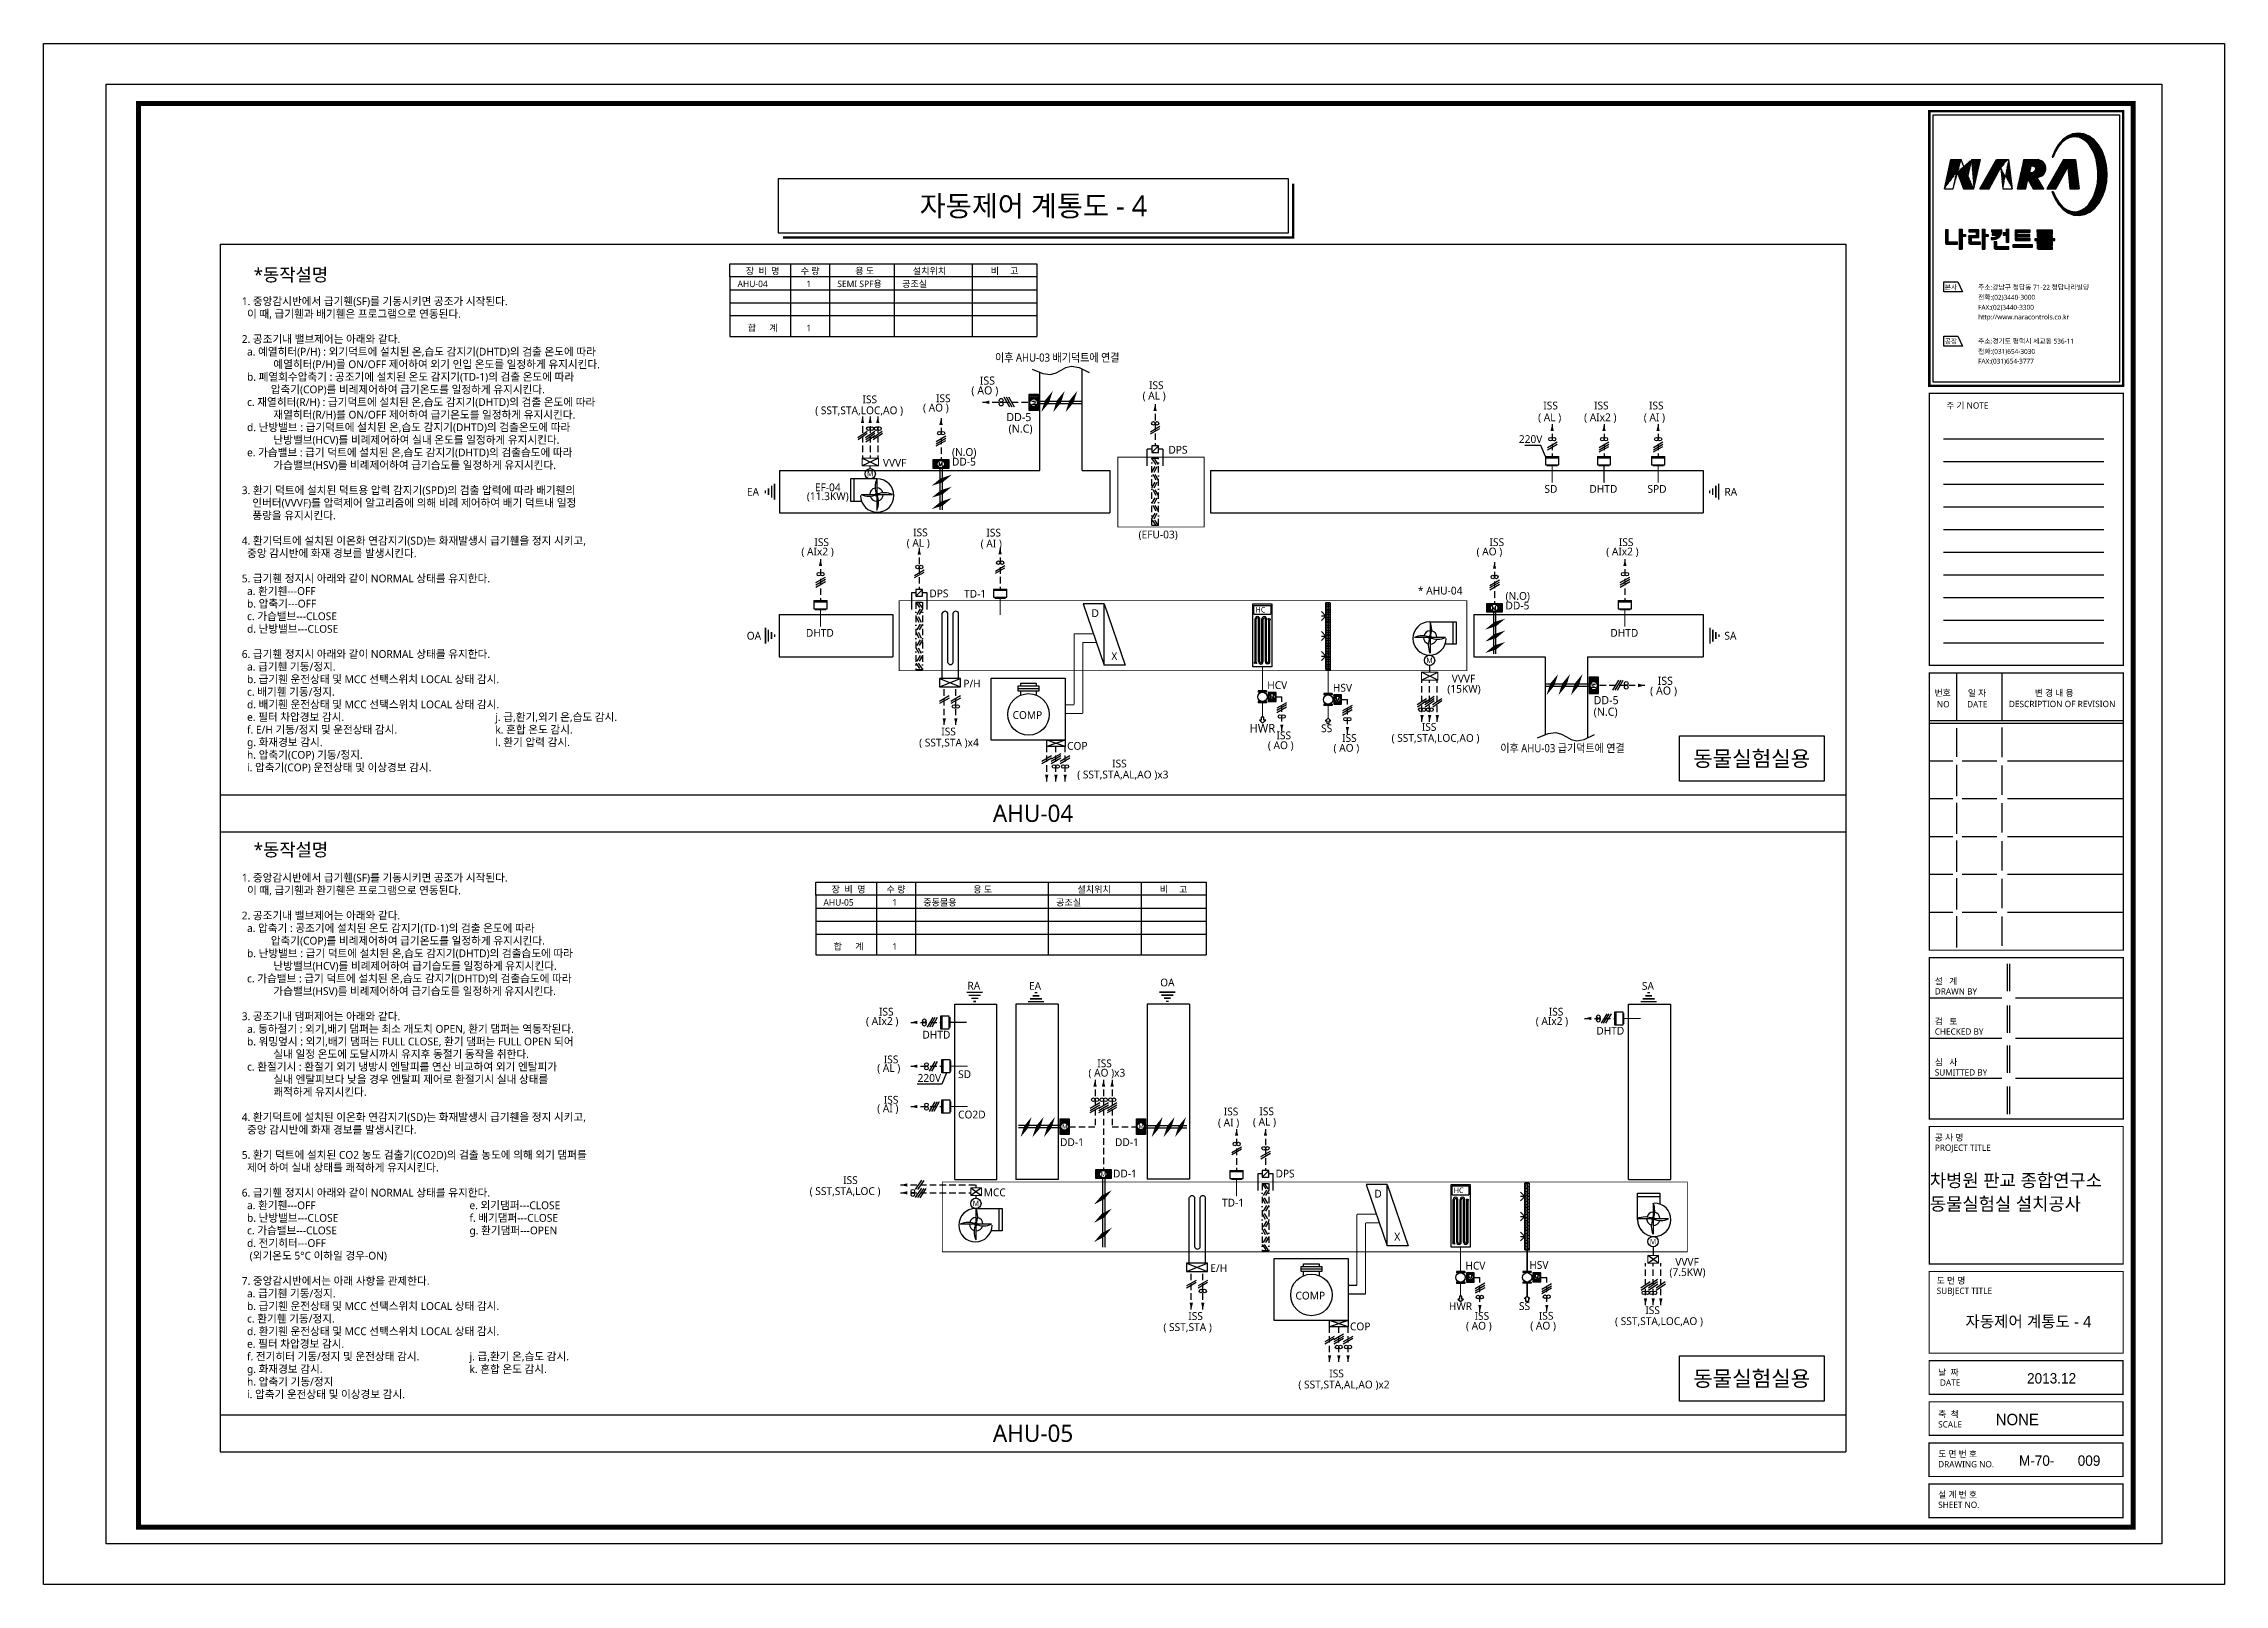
# Model space of a CAD drawing. Header units: millimetres. Extents: x -86 to 11742, y 5229 to 11464.
# Drawn here: x 6696 to 7537, y 5229 to 5823 of the extents above; entities that cross this region are included whole.
import ezdxf
from ezdxf.enums import TextEntityAlignment as Align

# ---------------------------------------------------------------- set-up
doc = ezdxf.new("R2010")
doc.units = ezdxf.units.MM
doc.header["$LTSCALE"] = 5
for name, pattern in [('CENTER', [2, 1.25, -0.25, 0.25, -0.25]), ('DASHDOT', [1, 0.5, -0.25, 0, -0.25]), ('DASHED', [0.75, 0.5, -0.25])]:
    doc.linetypes.add(name, pattern=pattern)
doc.layers.get('0').update_dxf_attribs({"linetype": 'CONTINUOUS'})
for name, color, linetype in [('7', 7, 'CONTINUOUS'), ('__CONNECTID__', 7, 'CONTINUOUS'), ('AUTO', 7, 'CONTINUOUS'), ('E', 3, 'CONTINUOUS'), ('FORM', 7, 'CONTINUOUS'), ('LGK-S', 121, 'CONTINUOUS'), ('SBT', 3, 'CONTINUOUS'), ('SOLID253', 253, 'CONTINUOUS'), ('TEXT-S', 2, 'CONTINUOUS')]:
    doc.layers.add(name, color=color, linetype=linetype)
doc.styles.add('GHD', font='Dotum.ttf')
doc.styles.add('GHS', font='ROMANS.shx', dxfattribs={"bigfont": 'GHS.shx'})
doc.styles.add('QQ', font='MALGUN.TTF.TTF')
doc.styles.add('STYLE1', font='MALGUN.TTF.TTF', dxfattribs={"height": 2.5})
doc.styles.add('울릉도M', font='h2wulm.TTF')
pattern_1 = [(45, (-11.3759, -7.50065), (-0.171711214, 0.171711214), [])]
pattern_2 = [(0, (6916.02398, 4992.14445), (0.0625, 0.125), [0, -0.125])]

msp = doc.modelspace()

# ---------------------------------------------------------------- texts
at = {"style": 'QQ'}
for s, p in [('1. 중앙감시반에서 급기휀(SF)를 기동시키면 공조가 시작된다.', (6772.34, 5722.5)), ('  이 때, 급기휀과 배기휀은 프로그램으로 연동된다.', (6772.34, 5717.64)), ('2. 공조기내 밸브제어는 아래와 같다.', (6772.34, 5707.93)), ('  a. 예열히터(P/H) : 외기덕트에 설치된 온,습도 감지기(DHTD)의 검출 온도에 따라 ', (6772.34, 5703.07)), ('3. 환기 덕트에 설치된 덕트용 압력 감지기(SPD)의 검출 압력에 따라 배기휀의', (6772.34, 5649.64)), ('    풍량을 유지시킨다.', (6772.34, 5639.93)), ('    인버터(VVVF)를 압력제어 알고리즘에 의해 비례 제어하여 배기 덕트내 일정 ', (6772.34, 5644.78)), ('4. 환기덕트에 설치된 이온화 연감지기(SD)는 화재발생시 급기휀을 정지 시키고, ', (6772.34, 5630.21)), ('  중앙 감시반에 화재 경보를 발생시킨다.', (6772.34, 5625.36)), ('5. 급기휀 정지시 아래와 같이 NORMAL 상태를 유지한다.', (6772.34, 5615.64)), ('  a. 환기휀---OFF', (6772.34, 5610.78)), ('  c. 가습밸브---CLOSE', (6772.34, 5601.07)), ('  b. 압축기---OFF', (6772.34, 5605.93)), ('  d. 난방밸브---CLOSE', (6772.34, 5596.21)), ('6. 급기휀 정지시 아래와 같이 NORMAL 상태를 유지한다.', (6772.34, 5586.5)), ('  a. 급기휀 기동/정지.', (6772.34, 5581.64)), ('  b. 급기휀 운전상태 및 MCC 선택스위치 LOCAL 상태 감시.', (6772.34, 5576.78)), ('  c. 배기휀 기동/정지.', (6772.34, 5571.93)), ('  d. 배기휀 운전상태 및 MCC 선택스위치 LOCAL 상태 감시.', (6772.34, 5567.07)), ('  f. E/H 기동/정지 및 운전상태 감시.', (6772.34, 5557.36)), ('  e. 필터 차압경보 감시.', (6772.34, 5562.21)), ('  j. 급,환기,외기 온,습도 감시.', (6868.09, 5562.21)), ('  k. 혼합 온도 감시.', (6868.09, 5557.36)), ('  g. 화재경보 감시.', (6772.34, 5552.5)), ('  h. 압축기(COP) 기동/정지.', (6772.34, 5547.64)), ('  l. 환기 압력 감시.', (6868.09, 5552.5)), ('  i. 압축기(COP) 운전상태 및 이상경보 감시.', (6772.34, 5542.78)), ('3. 공조기내 댐퍼제어는 아래와 같다.', (6772.34, 5446.84)), ('  a. 동하절기 : 외기,배기 댐퍼는 최소 개도치 OPEN, 환기 댐퍼는 역동작된다.', (6772.34, 5441.98)), ('  b. 워밍엎시 : 외기,배기 댐퍼는 FULL CLOSE, 환기 댐퍼는 FULL OPEN 되어', (6772.34, 5437.12)), ('            실내 일정 온도에 도달시까시 유지후 동절기 동작을 취한다.', (6772.34, 5432.27)), ('  c. 환절기시 : 환절기 외기 냉방시 엔탈피를 연산 비교하여 외기 엔탈피가 ', (6772.34, 5427.41)), ('            실내 엔탈피보다 낮을 경우 엔탈피 제어로 환절기시 실내 상태를 ', (6772.34, 5422.55)), ('            쾌적하게 유지시킨다.', (6772.34, 5417.69)), ('4. 환기덕트에 설치된 이온화 연감지기(SD)는 화재발생시 급기휀을 정지 시키고, ', (6772.34, 5407.98)), ('  중앙 감시반에 화재 경보를 발생시킨다.', (6772.34, 5403.12)), ('5. 환기 덕트에 설치된 CO2 농도 검출기(CO2D)의 검출 농도에 의해 외기 댐퍼를 ', (6772.34, 5393.41)), ('  제어 하여 실내 상태를 쾌적하게 유지시킨다.', (6772.34, 5388.55)), ('6. 급기휀 정지시 아래와 같이 NORMAL 상태를 유지한다.', (6772.34, 5378.84)), ('  a. 환기휀---OFF', (6772.34, 5373.98)), ('  e. 외기댐퍼---CLOSE', (6858.12, 5373.98)), ('  c. 가습밸브---CLOSE', (6772.34, 5364.27)), ('  b. 난방밸브---CLOSE', (6772.34, 5369.12)), ('  f. 배기댐퍼---CLOSE', (6858.12, 5369.12)), ('  g. 환기댐퍼---OPEN', (6858.12, 5364.27)), ('  d. 전기히터---OFF', (6772.34, 5359.41)), ('   (외기온도 5%%DC 이하일 경우-ON)', (6772.34, 5354.55)), ('7. 중앙감시반에서는 아래 사항을 관제한다.', (6772.34, 5344.84)), ('  a. 급기휀 기동/정지.', (6772.34, 5339.98)), ('  c. 환기휀 기동/정지.', (6772.34, 5330.27)), ('  b. 급기휀 운전상태 및 MCC 선택스위치 LOCAL 상태 감시.', (6772.34, 5335.12)), ('  d. 환기휀 운전상태 및 MCC 선택스위치 LOCAL 상태 감시.', (6772.34, 5325.41)), ('  e. 필터 차압경보 감시.', (6772.34, 5320.55)), ('  f. 전기히터 기동/정지 및 운전상태 감시.', (6772.34, 5315.69)), ('  j. 급,환기 온,습도 감시.', (6858.12, 5315.69)), ('  g. 화재경보 감시.', (6772.34, 5310.84)), ('  h. 압축기 기동/정지', (6772.34, 5305.98)), ('  k. 혼합 온도 감시.', (6858.12, 5310.84)), ('  i. 압축기 운전상태 및 이상경보 감시.', (6772.34, 5301.12))]:
    msp.add_text(s, height=3, dxfattribs=at).set_placement(p)
at = {"layer": '7', "style": '울릉도M'}
for s, p in [('M-70-', (7457.7, 5275.04)), ('009', (7480.36, 5275.04))]:
    msp.add_text(s, height=4, dxfattribs=at).set_placement(p)
at = {"layer": '__CONNECTID__', "color": 4, "style": 'QQ'}
for s, height, p in [('( AO )', 3.142, (7053.69, 5688.07)), ('( SST,STA,LOC,AO )', 3, (6993.47, 5680.46)), ('( AO )', 3, (7035.05, 5681.49)), ('DD-5', 3.142, (7067.2, 5677.79)), ('( AL )', 3, (7272.25, 5677.77)), ('( AIx2 )', 3, (7289.99, 5677.77)), ('( AI )', 3, (7313.01, 5677.77)), ('(N.C)', 3.142, (7068.04, 5673.34)), ('(N.O)', 3, (7046.23, 5664.37)), ('DD-5', 3, (7046.23, 5660.66)), ('SD', 3, (7274.7, 5650.15)), ('( AIx2 )', 3, (6988.14, 5626.03)), ('( AL )', 3, (7028.76, 5629.36)), ('( AI )', 3, (7057.27, 5629.08)), ('( AO )', 3, (7248.51, 5626.03)), ('( AIx2 )', 3, (7298.52, 5626.03)), ('DPS', 3, (7037.49, 5609.87)), ('TD-1', 3, (7050.89, 5609.73)), ('(N.O)', 3, (7259.69, 5608.91)), ('DD-5', 3, (7259.69, 5605.2)), ('DHTD', 3, (6989.88, 5594.65)), ('DHTD', 3, (7300.11, 5594.65)), ('P/H', 3, (7050.59, 5575.12)), ('HCV', 3, (7167.81, 5574.52)), ('HSV', 3, (7193.12, 5573.5)), ('DD-5', 3.142, (7293.67, 5568.65)), ('( AO )', 3.142, (7315.44, 5572.33)), ('(N.C)', 3.142, (7293.67, 5564.2)), ('( SST,STA )x4', 3, (7033.55, 5552.38)), ('COP', 3, (7090.62, 5551.09)), ('( AO )', 3, (7168.04, 5551.34)), ('( AO )', 3, (7193.35, 5550.33)), ('( SST,STA,LOC,AO )', 3, (7215.73, 5554.16)), ('( SST,STA,AL,AO )x3', 3, (7094.51, 5540.05)), ('( AIx2 )', 3, (7013.06, 5445.01)), ('DHTD', 3, (7034.82, 5439.74)), ('( AIx2 )', 3, (7271.35, 5445.01)), ('DHTD', 3, (7294.7, 5441.27)), ('( AL )', 3, (7017.37, 5426.92)), ('SD', 3, (7048.59, 5424.52)), ('( AO )x3', 3, (7098.84, 5425.08)), ('( AI )', 3, (7017.37, 5411.36)), ('CO2D', 3, (7048.59, 5408.96)), ('( AI )', 3, (7148.8, 5405.91)), ('( AL )', 3, (7162.28, 5406.19)), ('DD-1', 3, (7087.91, 5398.3)), ('DD-1', 3, (7109.1, 5398.3)), ('( SST,STA,LOC )', 3, (6991.33, 5379.44)), ('DD-1', 3, (7108.32, 5386.2)), ('DPS', 3, (7171.01, 5386.21)), ('TD-1', 3, (7150.35, 5374.99)), ('E/H', 3, (7145.85, 5349.76)), ('HCV', 3, (7244.22, 5350.7)), ('( SST,STA,LOC,AO )', 3, (7301.92, 5329.31)), ('( SST,STA )', 3, (7127.75, 5327.02)), ('COP', 3, (7199.71, 5327.28)), ('( AO )', 3, (7244.45, 5327.53)), ('( SST,STA,AL,AO )x2', 3, (7179.8, 5304.88))]:
    msp.add_text(s, height=height, dxfattribs=at).set_placement(p)
for s, p in [('VVVF', (7024.12, 5661.73)), ('EF-04', (6998.32, 5652.26)), ('(11.3KW)', (6998.32, 5648.54)), ('MCC', (7062.71, 5380.45))]:
    msp.add_text(s, height=3, dxfattribs=at).set_placement(p, align=Align.MIDDLE)
at = {"layer": 'AUTO', "color": 2, "style": 'QQ'}
msp.add_text('자동제어 계통도 - 4', height=8, dxfattribs=at).set_placement((7077.64, 5760.76), align=Align.MIDDLE_CENTER)
at = {"layer": 'AUTO', "color": 171, "style": 'QQ'}
for p in [(6791.28, 5734.28), (6791.28, 5512.61)]:
    msp.add_text('*동작설명', height=5, dxfattribs=at).set_placement(p, align=Align.MIDDLE)
at = {"layer": 'AUTO', "style": 'QQ'}
for s, p in [('장  비  명', (6973.22, 5734.46)), ('수 량', (6991.51, 5734.46)), ('용 도', (7012.58, 5734.46)), ('설치위치', (7037.55, 5734.46)), ('비     고', (7066.51, 5734.46)), ('장  비  명', (7006.35, 5496.01)), ('수 량', (7024.64, 5496.01)), ('용 도', (7058.07, 5496.01)), ('설치위치', (7101.02, 5496.01)), ('비     고', (7131.7, 5496.01))]:
    msp.add_text(s, height=2.5, dxfattribs=at).set_placement(p, align=Align.CENTER)
at = {"layer": 'AUTO', "color": 7, "style": 'QQ'}
for s, height, p in [('AHU-04', 2.5, (6963.53, 5729.46)), ('SEMI SPF용', 2.5, (7002.01, 5729.46)), ('공조실', 2.5, (7026.98, 5729.46)), ('D', 3, (7100.03, 5602.26)), ('HC', 2.143, (7163.27, 5603.99)), ('X', 3, (7107.69, 5585.68)), ('COMP', 3, (7069.58, 5562.97)), ('AHU-05', 2.5, (6996.66, 5491.01)), ('중동물용', 2.5, (7035.14, 5491.01)), ('공조실', 2.5, (7086.37, 5491.01)), ('M', 1.71, (7088.71, 5405.03)), ('M', 1.71, (7118.13, 5405.07)), ('M', 1.71, (7103.61, 5386.61)), ('D', 3, (7209.12, 5378.45)), ('HC', 2.143, (7239.68, 5380.18)), ('X', 3, (7216.79, 5361.87)), ('COMP', 3, (7178.68, 5339.16))]:
    msp.add_text(s, height=height, dxfattribs=at).set_placement(p)
for s, p in [('1', (6991.01, 5729.46)), ('합      계', (6973.22, 5712.46)), ('1', (6991.01, 5712.46)), ('1', (7024.14, 5491.01)), ('합      계', (7006.35, 5474.01)), ('1', (7024.14, 5474.01))]:
    msp.add_text(s, height=2.5, dxfattribs=at).set_placement(p, align=Align.CENTER)
at = {"layer": 'AUTO', "style": 'QQ'}
for s, p in [('  b. 폐열회수압축기 : 공조기에 설치된 온도 감지기(TD-1)의 검출 온도에 따라 ', (6772.34, 5693.36)), ('            예열히터(P/H)를 ON/OFF 제어하여 외기 인입 온도를 일정하게 유지시킨다. ', (6772.34, 5698.21)), ('  c. 재열히터(R/H) : 급기덕트에 설치된 온,습도 감지기(DHTD)의 검출 온도에 따라 ', (6772.34, 5683.64)), ('           압축기(COP)를 비례제어하여 급기온도를 일정하게 유지시킨다.', (6772.34, 5688.5)), ('  d. 난방밸브 : 급기덕트에 설치된 온,습도 감지기(DHTD)의 검출온도에 따라 ', (6772.34, 5673.93)), ('            재열히터(R/H)를 ON/OFF 제어하여 급기온도를 일정하게 유지시킨다.', (6772.34, 5678.78)), ('            난방밸브(HCV)를 비례제어하여 실내 온도를 일정하게 유지시킨다.', (6772.34, 5669.07)), ('  e. 가습밸브 : 급기 덕트에 설치된 온,습도 감지기(DHTD)의 검출습도에 따라 ', (6772.34, 5664.21)), ('            가습밸브(HSV)를 비례제어하여 급기습도를 일정하게 유지시킨다.', (6772.34, 5659.36)), ('1. 중앙감시반에서 급기휀(SF)를 기동시키면 공조가 시작된다.', (6772.34, 5500.27)), ('  이 때, 급기휀과 환기휀은 프로그램으로 연동된다.', (6772.34, 5495.41)), ('2. 공조기내 밸브제어는 아래와 같다.', (6772.34, 5485.69)), ('  a. 압축기 : 공조기에 설치된 온도 감지기(TD-1)의 검출 온도에 따라 ', (6772.34, 5480.84)), ('           압축기(COP)를 비례제어하여 급기온도를 일정하게 유지시킨다.', (6772.34, 5475.98)), ('  b. 난방밸브 : 급기 덕트에 설치된 온,습도 감지기(DHTD)의 검출습도에 따라 ', (6772.34, 5471.12)), ('            난방밸브(HCV)를 비례제어하여 급기습도를 일정하게 유지시킨다.', (6772.34, 5466.27)), ('  c. 가습밸브 : 급기 덕트에 설치된 온,습도 감지기(DHTD)의 검출습도에 따라 ', (6772.34, 5461.41)), ('            가습밸브(HSV)를 비례제어하여 급기습도를 일정하게 유지시킨다.', (6772.34, 5456.55))]:
    msp.add_text(s, height=3, dxfattribs=at).set_placement(p)
at = {"layer": 'AUTO', "color": 4}
for s, height, style, p in [('( AL )', 3, 'QQ', (7119.72, 5686.11)), ('DPS', 3, 'QQ', (7129.7, 5665.25)), ('* AHU-04', 3, 'QQ', (7225.93, 5610.94)), ('HSV', 3, 'QQ', (7268.86, 5350.97)), ('( AO )', 3, 'QQ', (7269.22, 5327.57)), ('NONE', 4.4, 'GHD', (7448.74, 5290.69))]:
    msp.add_text(s, height=height, dxfattribs=dict(at, style=style)).set_placement(p)
at = {"layer": 'AUTO', "color": 2, "style": 'QQ'}
for s, p in [('ISS', (7122.21, 5690.13)), ('ISS', (7042.11, 5556.63)), ('ISS', (7137.37, 5331.27)), ('SS', (7264.88, 5335.12)), ('ISS', (7272.55, 5331.37))]:
    msp.add_text(s, height=3, dxfattribs=at).set_placement(p)
at = {"layer": 'AUTO', "color": 4, "style": 'QQ'}
for s, p in [('(EFU-03)', (7125.74, 5633.77)), ('(15KW)', (7243.67, 5574.24)), ('VVVF', (7243.49, 5578.5)), ('(7.5KW)', (7329.86, 5349.39)), ('VVVF', (7329.69, 5353.64))]:
    msp.add_text(s, height=3, dxfattribs=at).set_placement(p, align=Align.MIDDLE)
at = {"layer": 'AUTO', "style": 'QQ'}
for p in [(7354.63, 5547.68), (7354.63, 5308.67)]:
    msp.add_text('동물실험실용', height=6, dxfattribs=at).set_placement(p, align=Align.MIDDLE_CENTER)
at = {"layer": 'AUTO', "color": 7, "style": 'QQ'}
for s, p in [('AHU-04', (7077.49, 5526.6)), ('AHU-05', (7077.49, 5287.59))]:
    msp.add_text(s, height=6.65, dxfattribs=at).set_placement(p, align=Align.MIDDLE_CENTER)
at = {"layer": 'AUTO', "color": 4, "style": 'GHD'}
msp.add_text('자동제어 계통도 - 4', height=4.4, dxfattribs=at).set_placement((7461.35, 5330.65), align=Align.MIDDLE_CENTER)
at = {"layer": 'E', "color": 2, "style": 'QQ', "width": 0.9}
for s, p in [('이후 AHU-03 배기덕트에 연결', (7062.82, 5700.73)), ('이후 AHU-03 급기덕트에 연결', (7257.67, 5550.13))]:
    msp.add_text(s, height=3.1421, dxfattribs=at).set_placement(p)
at = {"layer": 'E', "color": 2, "style": 'QQ'}
for s, height, p in [('ISS', 3.142, (7056.94, 5691.85)), ('ISS', 3, (7011.71, 5684.68)), ('ISS', 3, (7040.08, 5685.1)), ('ISS', 3, (7274.27, 5682.3)), ('ISS', 3, (7293.84, 5682.3)), ('ISS', 3, (7315.03, 5682.3)), ('220V', 3, (7264.84, 5669.35)), ('EA', 3, (6967.15, 5649.02)), ('DHTD', 3, (7292.04, 5650.15)), ('SPD', 3, (7314.44, 5650.15)), ('RA', 3, (7344.11, 5649.03)), ('ISS', 3, (7031.25, 5633.38)), ('ISS', 3, (7059.5, 5633.31)), ('ISS', 3, (6993.17, 5629.63)), ('ISS', 3, (7253.53, 5629.63)), ('ISS', 3, (7303.4, 5629.63)), ('OA', 3, (6967.07, 5593.56)), ('SA', 3, (7344.11, 5593.56)), ('ISS', 3.142, (7318.38, 5576.11)), ('HWR', 3.333, (7160.94, 5557.74)), ('SS', 3, (7188.58, 5557.87)), ('ISS', 3, (7227.42, 5558.4)), ('ISS', 3, (7171.37, 5555.14)), ('ISS', 3, (7196.68, 5554.13)), ('ISS', 3, (7107.99, 5544.29)), ('RA', 3, (7052.19, 5458.64)), ('EA', 3, (7075.93, 5458.55)), ('OA', 3, (7126.52, 5459.86)), ('SA', 3, (7312.29, 5458.55)), ('ISS', 3, (7018.09, 5448.61)), ('ISS', 3, (7276.38, 5448.61)), ('ISS', 3, (7019.93, 5430.21)), ('220V', 3, (7032.96, 5423.04)), ('ISS', 3, (7102.25, 5428.69)), ('ISS', 3, (7019.93, 5414.65)), ('ISS', 3, (7151.03, 5410.14)), ('ISS', 3, (7164.78, 5410.21)), ('ISS', 3, (7004.26, 5383.68)), ('HWR', 3, (7237.85, 5335.07)), ('ISS', 3, (7247.78, 5331.33)), ('ISS', 3, (7313.61, 5333.55)), ('ISS', 3, (7191.73, 5309.13))]:
    msp.add_text(s, height=height, dxfattribs=at).set_placement(p)
at = {"layer": 'FORM', "color": 7, "style": 'GHD'}
for s, height, p in [('차병원 판교 종합연구소', 5, (7423.32, 5382.56)), ('동물실험실 설치공사', 5, (7423.32, 5373.52)), ('2013.12', 4, (7460.82, 5306.77))]:
    msp.add_text(s, height=height, dxfattribs=at).set_placement(p)
at = {"layer": 'TEXT-S', "color": 7, "style": 'QQ'}
for p in [(7014.68, 5657.51), (7230.38, 5585.57), (7055.45, 5376.22), (7316.58, 5361.47)]:
    msp.add_text('M', height=2, dxfattribs=at).set_placement(p, align=Align.MIDDLE)

# ---------------------------------------------------------------- blocks, each defined once
blk = doc.blocks.new('form')
at = {"layer": 'FORM'}
h = blk.add_hatch(dxfattribs=at)
h.set_pattern_fill('ANSI31', color=256, scale=1.942691, style=0)
h.set_pattern_definition(pattern_1)
edge = h.paths.add_edge_path()
edge.add_line((716.28, 522.42), (720.27, 522.42))
edge.add_line((719.34, 533.67), (717.88, 527.02))
edge.add_line((711.49, 533.67), (715.47, 533.67))
edge.add_line((712.35, 522.42), (713.78, 528.86))
edge.add_line((708.92, 522.42), (712.35, 522.42))
edge.add_line((708.92, 522.42), (711.49, 533.67))
edge.add_line((717.81, 527.02), (715.47, 533.67))
edge.add_line((713.9, 528.86), (716.28, 522.42))
edge.add_line((720.27, 522.42), (722.81, 533.67))
edge.add_line((719.34, 533.67), (722.81, 533.67))
h = blk.add_hatch(dxfattribs=at)
h.set_pattern_fill('ANSI31', color=256, scale=1.942691, style=0)
h.set_pattern_definition(pattern_1)
edge = h.paths.add_edge_path()
edge.add_line((729.09, 533.67), (733.65, 533.67))
edge.add_line((731.5, 522.42), (735.09, 522.42))
edge.add_line((730.74, 530.54), (731.5, 522.42))
edge.add_line((726.18, 522.42), (730.63, 530.54))
edge.add_line((733.65, 533.67), (735.09, 522.42))
edge.add_line((722.55, 522.42), (726.18, 522.42))
edge.add_line((722.55, 522.42), (729.09, 533.67))
h = blk.add_hatch(dxfattribs=at)
h.set_pattern_fill('ANSI31', color=256, scale=1.942691, style=0)
h.set_pattern_definition(pattern_1)
edge = h.paths.add_edge_path(flags=16)
edge.add_arc((742.35, 530.64), 1.96, 269.41671, 343.40246)
edge.add_arc((743.39, 530.25), 0.855, 348.54675, 460.07617)
edge.add_line((743.24, 531.09), (742.29, 531.1))
edge.add_line((742.29, 531.1), (741.72, 528.67))
edge.add_line((741.72, 528.67), (742.33, 528.68))
edge = h.paths.add_edge_path()
edge.add_arc((744.68, 530.29), 3.4, 269.06344, 442.79781)
edge.add_line((745.11, 533.67), (739.53, 533.67))
edge.add_line((739.53, 533.67), (736.99, 522.42))
edge.add_line((736.99, 522.42), (740.29, 522.42))
edge.add_line((740.29, 522.42), (741.1, 526.15))
edge.add_line((741.1, 526.15), (743.16, 522.42))
edge.add_line((743.16, 522.42), (747.3, 522.42))
edge.add_line((747.3, 522.42), (744.63, 526.89))
h = blk.add_hatch(dxfattribs=at)
h.set_pattern_fill('ANSI31', color=256, scale=1.942691, style=0)
h.set_pattern_definition(pattern_1)
h.paths.add_polyline_path([(754.86, 533.67), (759.44, 533.67), (760.86, 522.42), (757.31, 522.42), (756.55, 530.81), (751.98, 522.42), (748.42, 522.42)])
h = blk.add_hatch(dxfattribs=at)
h.set_pattern_fill('ANSI31', color=256, scale=1.942691, style=0)
h.set_pattern_definition(pattern_1)
h.paths.add_polyline_path([(710.46, 506.65), (709.33, 506.65), (709.33, 501.59), (709.39, 501.43), (709.49, 501.3), (709.64, 501.15), (709.74, 501.13), (709.88, 501.1), (714.03, 501.1), (714.03, 501.91), (710.46, 501.91)])
edge = h.paths.add_edge_path(flags=16)
edge.add_line((709.65, 501.14), (709.53, 501.27))
h = blk.add_hatch(dxfattribs=at)
h.set_pattern_fill('ANSI31', color=256, scale=1.942691, style=0)
h.set_pattern_definition(pattern_1)
h.paths.add_polyline_path([(715.78, 506.81), (715.78, 504.83), (717.05, 504.83), (717.05, 504.1), (715.79, 504.1), (715.79, 499.19), (714.7, 499.19), (714.7, 506.81)])
h = blk.add_hatch(dxfattribs=at)
h.set_pattern_fill('ANSI31', color=256, scale=1.942691, style=0)
h.set_pattern_definition(pattern_1)
h.paths.add_polyline_path([(722.25, 506.67), (718.34, 506.67), (718.34, 505.88), (721, 505.88), (721.1, 505.85), (721.2, 505.77), (721.24, 505.65), (721.24, 504.32), (718.39, 504.32), (718.33, 504.29), (718.31, 504.24), (718.31, 501.49), (718.37, 501.37), (718.46, 501.29), (718.62, 501.21), (718.89, 501.14), (722.85, 501.14), (722.85, 501.82), (719.56, 501.82), (719.45, 501.88), (719.43, 501.96), (719.43, 503.42), (719.45, 503.51), (719.53, 503.61), (722.25, 503.61)])
edge = h.paths.add_edge_path()
edge.add_line((718.31, 504.23), (718.4, 504.32))
edge.add_line((718.47, 501.28), (718.36, 501.39))
h = blk.add_hatch(dxfattribs=at)
h.set_pattern_fill('ANSI31', color=256, scale=1.942691, style=0)
h.set_pattern_definition(pattern_1)
h.paths.add_polyline_path([(723.54, 506.81), (724.58, 506.81), (724.58, 504.84), (725.83, 504.84), (725.83, 504.05), (724.58, 504.05), (724.58, 499.19), (723.54, 499.19)])
h = blk.add_hatch(dxfattribs=at)
h.set_pattern_fill('ANSI31', color=256, scale=1.942691, style=0)
h.set_pattern_definition(pattern_1)
h.paths.add_polyline_path([(727.17, 506.65), (731.07, 506.65), (731.07, 505.84), (731.07, 505.45), (730.77, 504.79), (730.44, 504.23), (730.05, 503.77), (729.45, 503.35), (729.02, 503.14), (728.72, 503.03), (728.2, 502.91), (727.79, 502.86), (727.02, 502.86), (727.02, 503.54), (727.52, 503.54), (727.88, 503.57), (728.24, 503.69), (728.62, 503.84), (728.94, 504.03), (729.2, 504.24), (729.37, 504.38), (729.4, 504.5), (729.34, 504.59), (727.39, 504.59), (727.39, 505.25), (729.83, 505.25), (729.93, 505.38), (729.98, 505.56), (729.95, 505.74), (729.86, 505.84), (729.79, 505.9), (727.17, 505.9)])
edge = h.paths.add_edge_path(flags=16)
edge.add_line((730, 503.73), (730.14, 503.87))
h = blk.add_hatch(dxfattribs=at)
h.set_pattern_fill('ANSI31', color=256, scale=1.942691, style=0)
h.set_pattern_definition(pattern_1)
h.paths.add_polyline_path([(733.81, 501.67), (732.75, 501.67), (732.75, 504.58), (731.58, 504.58), (731.58, 505.46), (732.74, 505.46), (732.74, 506.81), (733.81, 506.81)])
h = blk.add_hatch(dxfattribs=at)
h.set_pattern_fill('ANSI31', color=256, scale=1.942691, style=0)
h.set_pattern_definition(pattern_1)
h.paths.add_polyline_path([(742.04, 506.45), (736.2, 506.45), (736.2, 502.78), (736.23, 502.67), (736.31, 502.59), (736.47, 502.48), (736.54, 502.46), (742.05, 502.46), (742.05, 503.21), (737.16, 503.21), (737.06, 503.27), (737.03, 503.32), (737.03, 503.93), (737.07, 504.02), (737.16, 504.08), (737.23, 504.09), (741.87, 504.09), (741.87, 504.84), (737.28, 504.84), (737.13, 504.87), (737.05, 504.92), (737.04, 504.98), (737.04, 505.56), (737.09, 505.64), (737.17, 505.71), (737.26, 505.74), (742.04, 505.74)])
h = blk.add_hatch(dxfattribs=at)
h.set_pattern_fill('ANSI31', color=256, scale=1.942691, style=0)
h.set_pattern_definition(pattern_1)
h.paths.add_polyline_path([(750.58, 506.42), (744.64, 506.42), (744.64, 505.75), (749.4, 505.75), (749.53, 505.71), (749.58, 505.64), (749.6, 505.55), (749.59, 505.44), (749.43, 505.31), (749.26, 505.27), (744.77, 505.27), (744.77, 503.89), (744.81, 503.8), (744.89, 503.73), (745, 503.63), (745.08, 503.6), (746.98, 503.6), (747.07, 503.57), (747.11, 503.53), (747.14, 503.5), (747.14, 503.29), (747.11, 503.2), (747, 503.15), (743.86, 503.15), (743.86, 502.48), (751.47, 502.48), (751.47, 503.15), (748.35, 503.15), (748.21, 503.18), (748.16, 503.27), (748.16, 503.52), (748.23, 503.59), (748.34, 503.64), (750.67, 503.64), (750.67, 504.31), (745.8, 504.31), (745.69, 504.37), (745.65, 504.45), (745.65, 504.67), (745.73, 504.76), (745.87, 504.8), (750.58, 504.8)])
edge = h.paths.add_edge_path(flags=16)
edge.add_line((744.93, 503.69), (744.81, 503.82))
h = blk.add_hatch(dxfattribs=at)
h.set_pattern_fill('ANSI31', color=256, scale=1.942691, style=0)
h.set_pattern_definition(pattern_1)
edge = h.paths.add_edge_path()
edge.add_line((728.13, 502), (728.13, 499.59))
edge.add_line((728.13, 499.59), (728.19, 499.49))
edge.add_line((728.19, 499.49), (728.28, 499.4))
edge.add_line((728.28, 499.4), (728.4, 499.32))
edge.add_line((728.4, 499.32), (728.51, 499.24))
edge.add_line((728.51, 499.24), (728.63, 499.17))
edge.add_line((729.21, 500.07), (729.21, 502))
edge.add_line((729.21, 502), (728.13, 502))
edge.add_line((728.62, 499.17), (728.63, 499.19))
edge.add_line((728.23, 499.45), (728.18, 499.49))
edge.add_line((733.78, 499.19), (733.78, 500.07))
edge.add_line((733.78, 500.07), (729.21, 500.07))
edge.add_line((728.6, 499.19), (733.78, 499.19))
h = blk.add_hatch(dxfattribs=at)
h.set_pattern_fill('ANSI31', color=256, scale=1.942691, style=0)
h.set_pattern_definition(pattern_1)
h.paths.add_polyline_path([(742.96, 499.98), (742.96, 500.81), (735.37, 500.81), (735.37, 499.98)])
h = blk.add_hatch(dxfattribs=at)
h.set_pattern_fill('ANSI31', color=256, scale=1.942691, style=0)
h.set_pattern_definition(pattern_1)
h.paths.add_polyline_path([(750.58, 500.39), (750.58, 502.04), (744.64, 502.04), (744.64, 501.34), (749.4, 501.34), (749.52, 501.3), (749.58, 501.23), (749.6, 501.14), (749.59, 501.03), (749.46, 500.9), (749.34, 500.86), (744.81, 500.86), (744.77, 500.86), (744.77, 499.49), (744.81, 499.4), (744.89, 499.32), (745, 499.23), (745.12, 499.18), (750.67, 499.18), (750.67, 499.91), (745.8, 499.91), (745.69, 499.97), (745.65, 500.04), (745.65, 500.26), (745.73, 500.35), (745.87, 500.39)])
edge = h.paths.add_edge_path(flags=16)
edge.add_line((750.65, 499.18), (750.67, 499.21))
edge.add_line((744.91, 499.3), (744.81, 499.41))
at = {"layer": 'AUTO'}
for p, q in [((-24.08, 578.4), (816.92, 578.4)), ((-24.08, -15.6), (-24.08, 578.4)), ((816.92, 578.4), (816.92, -15.6)), ((816.92, -15.6), (-24.08, -15.6))]:
    blk.add_line(p, q, dxfattribs=at)
at = {"layer": 'FORM', "color": 3}
for p, q in [((751.74, 537.54), (752.95, 538.75)), ((752.26, 538.4), (756.71, 542.86)), ((752.78, 539.27), (755.74, 542.23)), ((755.34, 541.14), (757.32, 543.13)), ((756.23, 541.68), (757.94, 543.39)), ((756.86, 541.97), (758.5, 543.61)), ((757.45, 542.22), (758.9, 543.68)), ((757.86, 542.29), (759.31, 543.74)), ((758.27, 542.35), (759.72, 543.81)), ((758.68, 542.42), (760.13, 543.87)), ((759.09, 542.46), (760.54, 543.91)), ((759.39, 542.44), (760.84, 543.89)), ((759.69, 542.4), (761.14, 543.85)), ((760, 542.37), (761.44, 543.81)), ((760.3, 542.33), (761.75, 543.77)), ((760.61, 542.29), (762.05, 543.73)), ((760.88, 542.22), (762.35, 543.69)), ((761.12, 542.12), (762.66, 543.65)), ((761.36, 542.01), (762.91, 543.56)), ((761.61, 541.91), (763.15, 543.46)), ((761.85, 541.81), (763.39, 543.36)), ((762.09, 541.71), (763.63, 543.26)), ((762.34, 541.61), (763.88, 543.15)), ((762.54, 541.47), (764.12, 543.05)), ((762.74, 541.33), (764.36, 542.95)), ((762.93, 541.18), (764.6, 542.85)), ((763.13, 541.03), (764.83, 542.74)), ((763.32, 540.88), (765.03, 542.59)), ((763.52, 540.74), (765.23, 542.44)), ((763.72, 540.59), (765.42, 542.3)), ((763.88, 540.41), (765.62, 542.15)), ((764.04, 540.23), (765.82, 542)), ((764.21, 540.05), (766.01, 541.85)), ((764.37, 539.87), (766.21, 541.71)), ((764.53, 539.69), (766.4, 541.56)), ((764.69, 539.51), (766.6, 541.41)), ((764.86, 539.33), (766.78, 541.25)), ((765, 539.13), (766.94, 541.07)), ((765.14, 538.92), (767.1, 540.88)), ((765.27, 538.71), (767.26, 540.7)), ((765.41, 538.5), (767.42, 540.52)), ((765.54, 538.29), (767.58, 540.33)), ((765.67, 538.08), (767.74, 540.15)), ((765.81, 537.87), (767.9, 539.97)), ((765.94, 537.66), (768.06, 539.78)), ((766.05, 537.43), (768.22, 539.6)), ((766.16, 537.2), (768.38, 539.41)), ((766.27, 536.96), (768.51, 539.2)), ((766.38, 536.72), (768.64, 538.99)), ((766.48, 536.49), (768.77, 538.77)), ((766.59, 536.25), (768.89, 538.55)), ((766.7, 536.01), (769.02, 538.34)), ((750.47, 534.58), (750.89, 534.58)), ((750.49, 534.58), (751.17, 535.25)), ((750.69, 535.12), (751.4, 535.83)), ((750.84, 534.58), (750.93, 534.67)), ((750.92, 535.69), (751.63, 536.4)), ((751.15, 536.27), (751.95, 537.06)), ((751.38, 536.84), (752.44, 537.9)), ((766.8, 535.78), (769.15, 538.12)), ((766.89, 535.52), (769.27, 537.9)), ((766.97, 535.26), (769.4, 537.69)), ((767.05, 534.99), (769.53, 537.47)), ((767.13, 534.73), (769.65, 537.25)), ((767.21, 534.47), (769.78, 537.04)), ((767.29, 534.2), (769.88, 536.79)), ((767.37, 533.94), (769.97, 536.55)), ((767.45, 533.68), (770.07, 536.3)), ((767.51, 533.39), (770.17, 536.05)), ((767.57, 533.11), (770.26, 535.8)), ((767.63, 532.83), (770.36, 535.55)), ((767.69, 532.54), (770.45, 535.3)), ((767.75, 532.26), (770.55, 535.06)), ((767.81, 531.98), (770.64, 534.81)), ((767.87, 531.69), (770.74, 534.56)), ((767.93, 531.41), (770.83, 534.31)), ((767.96, 531.09), (770.9, 534.03)), ((767.99, 530.78), (770.96, 533.75)), ((768.02, 530.47), (771.02, 533.47)), ((768.06, 530.16), (771.08, 533.19)), ((768.09, 529.85), (771.14, 532.91)), ((768.11, 526.44), (771.6, 529.93)), ((768.12, 529.54), (771.21, 532.63)), ((768.15, 529.23), (771.27, 532.34)), ((768.15, 526.82), (771.58, 530.25)), ((768.16, 528.89), (771.33, 532.06)), ((768.16, 528.55), (771.39, 531.78)), ((768.16, 528.2), (771.46, 531.5)), ((768.16, 527.86), (771.5, 531.2)), ((768.16, 527.52), (771.53, 530.88)), ((768.16, 527.17), (771.55, 530.57)), ((760.36, 512.16), (771.09, 522.89)), ((760.67, 512.13), (771, 522.46)), ((761.03, 512.14), (770.87, 521.99)), ((761.44, 512.22), (770.68, 521.45)), ((765.35, 517.5), (771.17, 523.32)), ((765.92, 518.41), (771.26, 523.75)), ((766.25, 519.08), (771.35, 524.18)), ((766.58, 519.76), (771.43, 524.61)), ((766.83, 520.35), (771.52, 525.04)), ((766.99, 520.86), (771.56, 525.42)), ((767.16, 521.36), (771.58, 525.79)), ((767.32, 521.87), (771.6, 526.15)), ((767.49, 522.38), (771.63, 526.52)), ((767.54, 522.77), (771.65, 526.88)), ((767.63, 523.21), (771.67, 527.25)), ((767.72, 523.64), (771.69, 527.61)), ((767.81, 524.08), (771.71, 527.98)), ((767.9, 524.51), (771.72, 528.34)), ((767.96, 524.91), (771.7, 528.65)), ((767.99, 525.29), (771.67, 528.97)), ((768.03, 525.67), (771.65, 529.29)), ((768.07, 526.06), (771.63, 529.61)), ((750.44, 521.4), (750.92, 521.4)), ((750.52, 521.21), (750.71, 521.4)), ((750.62, 520.96), (750.96, 521.31)), ((750.71, 520.72), (751.06, 521.06)), ((750.81, 520.48), (751.16, 520.82)), ((750.91, 520.23), (751.26, 520.58)), ((751.01, 519.99), (751.36, 520.33)), ((751.11, 519.74), (751.46, 520.09)), ((751.21, 519.5), (751.56, 519.85)), ((751.31, 519.25), (751.66, 519.61)), ((751.41, 519.01), (751.76, 519.36)), ((751.51, 518.76), (751.86, 519.12)), ((751.63, 518.55), (751.98, 518.9)), ((751.76, 518.33), (752.12, 518.69)), ((751.89, 518.12), (752.25, 518.47)), ((752.02, 517.91), (752.38, 518.26)), ((752.15, 517.69), (752.51, 518.05)), ((752.29, 517.48), (752.64, 517.84)), ((752.42, 517.27), (752.77, 517.63)), ((752.55, 517.06), (752.91, 517.42)), ((752.68, 516.84), (753.04, 517.2)), ((752.81, 516.63), (753.17, 516.99)), ((752.94, 516.42), (753.34, 516.82)), ((753.1, 516.24), (753.5, 516.64)), ((753.26, 516.06), (753.67, 516.46)), ((753.43, 515.88), (753.83, 516.28)), ((753.59, 515.7), (754, 516.1)), ((753.75, 515.52), (754.16, 515.92)), ((753.92, 515.34), (754.33, 515.75)), ((754.08, 515.16), (754.49, 515.57)), ((754.24, 514.98), (754.66, 515.39)), ((754.41, 514.8), (754.86, 515.25)), ((754.57, 514.62), (755.07, 515.11)), ((754.75, 514.45), (755.27, 514.98)), ((754.95, 514.31), (755.48, 514.84)), ((755.15, 514.17), (755.68, 514.7)), ((755.36, 514.03), (755.89, 514.56)), ((755.56, 513.88), (756.09, 514.42)), ((755.76, 513.74), (756.3, 514.28)), ((755.96, 513.6), (756.55, 514.19)), ((756.16, 513.46), (756.81, 514.1)), ((756.36, 513.31), (757.06, 514.02)), ((756.56, 513.17), (757.32, 513.93)), ((756.8, 513.07), (757.57, 513.84)), ((757.05, 512.97), (757.83, 513.75)), ((757.28, 512.86), (758.16, 513.74)), ((757.54, 512.78), (758.42, 513.65)), ((757.79, 512.68), (758.75, 513.64)), ((758.04, 512.59), (759.08, 513.63)), ((758.28, 512.49), (759.42, 513.62)), ((758.53, 512.39), (759.75, 513.61)), ((758.8, 512.32), (760.19, 513.72)), ((759.11, 512.29), (760.66, 513.84)), ((759.42, 512.26), (761.12, 513.96)), ((759.74, 512.23), (761.68, 514.17)), ((760.05, 512.19), (762.48, 514.62)), ((761.86, 512.29), (770.49, 520.92)), ((762.28, 512.37), (770.29, 520.38)), ((762.7, 512.44), (770.1, 519.84)), ((763.18, 512.57), (769.85, 519.25)), ((763.83, 512.88), (769.43, 518.48)), ((764.48, 513.19), (769, 517.71)), ((765.22, 513.59), (768.48, 516.85))]:
    blk.add_line(p, q, dxfattribs=at)
at = {"layer": 'FORM', "color": 7}
for p, q in [((708.92, 522.42), (711.49, 533.67)), ((717.81, 527.02), (715.47, 533.67)), ((719.34, 533.67), (717.88, 527.02)), ((720.27, 522.42), (722.81, 533.67)), ((722.55, 522.42), (729.09, 533.67)), ((726.18, 522.42), (730.63, 530.54)), ((730.74, 530.54), (731.5, 522.42)), ((733.65, 533.67), (735.09, 522.42)), ((739.53, 533.67), (736.99, 522.42)), ((742.29, 531.1), (741.72, 528.67)), ((743.24, 531.09), (742.29, 531.1)), ((754.86, 533.67), (748.42, 522.42)), ((751.98, 522.42), (756.55, 530.81)), ((756.55, 530.81), (757.31, 522.42)), ((759.44, 533.67), (760.86, 522.42)), ((712.35, 522.42), (713.78, 528.86)), ((713.9, 528.86), (716.28, 522.42)), ((740.29, 522.42), (741.1, 526.15)), ((741.1, 526.15), (743.16, 522.42)), ((741.72, 528.67), (742.33, 528.68)), ((747.3, 522.42), (744.63, 526.89)), ((710.46, 506.65), (709.33, 506.65)), ((709.33, 506.65), (709.33, 501.59)), ((710.46, 501.91), (710.46, 506.65)), ((714.7, 506.81), (714.7, 499.19)), ((714.7, 506.81), (715.78, 506.81)), ((715.78, 506.81), (715.78, 504.83)), ((715.78, 504.83), (717.05, 504.83)), ((717.05, 504.83), (717.05, 504.1)), ((722.25, 506.67), (718.34, 506.67)), ((718.34, 506.67), (718.34, 505.88)), ((718.34, 505.88), (721, 505.88)), ((721, 505.88), (721.1, 505.85)), ((721.1, 505.85), (721.2, 505.77)), ((721.2, 505.77), (721.24, 505.65)), ((721.24, 505.65), (721.24, 504.32)), ((722.25, 503.61), (722.25, 506.67)), ((723.54, 506.81), (723.54, 499.19)), ((723.54, 506.81), (724.58, 506.81)), ((724.58, 506.81), (724.58, 504.84)), ((724.58, 504.84), (725.83, 504.84)), ((725.83, 504.84), (725.83, 504.05)), ((727.17, 506.65), (727.17, 505.9)), ((727.17, 505.9), (729.79, 505.9)), ((727.39, 505.25), (727.39, 504.59)), ((729.83, 505.25), (727.39, 505.25)), ((729.79, 505.9), (729.86, 505.84)), ((729.93, 505.38), (729.83, 505.25)), ((729.86, 505.84), (729.95, 505.74)), ((729.98, 505.56), (729.93, 505.38)), ((729.95, 505.74), (729.98, 505.56)), ((730.44, 504.23), (730.77, 504.79)), ((730.77, 504.79), (731.07, 505.45)), ((731.07, 505.84), (731.07, 506.65)), ((731.07, 505.45), (731.07, 505.84)), ((731.58, 505.46), (731.58, 504.58)), ((732.74, 505.46), (731.58, 505.46)), ((732.74, 506.81), (732.74, 505.46)), ((732.74, 506.81), (733.81, 506.81)), ((733.81, 501.67), (733.81, 506.81)), ((742.04, 506.45), (736.2, 506.45)), ((736.2, 506.45), (736.2, 502.78)), ((737.04, 505.56), (737.09, 505.64)), ((737.04, 504.98), (737.04, 505.56)), ((737.05, 504.92), (737.04, 504.98)), ((737.13, 504.87), (737.05, 504.92)), ((737.09, 505.64), (737.17, 505.71)), ((737.28, 504.84), (737.13, 504.87)), ((737.17, 505.71), (737.26, 505.74)), ((737.26, 505.74), (742.04, 505.74)), ((741.87, 504.84), (737.28, 504.84)), ((741.87, 504.09), (741.87, 504.84)), ((742.04, 505.74), (742.04, 506.45)), ((750.58, 506.42), (744.64, 506.42)), ((744.64, 506.42), (744.64, 505.75)), ((744.64, 505.75), (749.4, 505.75)), ((749.26, 505.27), (744.77, 505.27)), ((744.77, 505.27), (744.77, 503.89)), ((745.65, 504.67), (745.73, 504.76)), ((745.65, 504.45), (745.65, 504.67)), ((745.73, 504.76), (745.87, 504.8)), ((745.87, 504.8), (750.58, 504.8)), ((749.43, 505.31), (749.26, 505.27)), ((749.4, 505.75), (749.53, 505.71)), ((749.59, 505.44), (749.43, 505.31)), ((749.53, 505.71), (749.58, 505.64)), ((749.58, 505.64), (749.6, 505.55)), ((749.6, 505.55), (749.59, 505.44)), ((750.58, 504.8), (750.58, 506.42)), ((709.33, 501.59), (709.39, 501.43)), ((709.39, 501.43), (709.49, 501.3)), ((709.49, 501.3), (709.64, 501.15)), ((709.65, 501.14), (709.53, 501.27)), ((709.64, 501.15), (709.74, 501.13)), ((709.74, 501.13), (709.88, 501.1)), ((709.88, 501.1), (714.03, 501.1)), ((714.03, 501.91), (710.46, 501.91)), ((714.03, 501.1), (714.03, 501.91)), ((714.7, 499.19), (715.79, 499.19)), ((715.79, 504.1), (715.79, 499.19)), ((717.05, 504.1), (715.79, 504.1)), ((718.31, 504.23), (718.4, 504.32)), ((718.33, 504.29), (718.31, 504.24)), ((718.31, 504.24), (718.31, 501.49)), ((718.31, 501.49), (718.37, 501.37)), ((718.39, 504.32), (718.33, 504.29)), ((718.47, 501.28), (718.36, 501.39)), ((718.37, 501.37), (718.46, 501.29)), ((721.24, 504.32), (718.39, 504.32)), ((718.46, 501.29), (718.62, 501.21)), ((718.62, 501.21), (718.89, 501.14)), ((718.89, 501.14), (722.85, 501.14)), ((719.43, 503.42), (719.45, 503.51)), ((719.43, 501.96), (719.43, 503.42)), ((719.45, 501.88), (719.43, 501.96)), ((719.45, 503.51), (719.53, 503.61)), ((719.56, 501.82), (719.45, 501.88)), ((719.53, 503.61), (722.25, 503.61)), ((722.85, 501.82), (719.56, 501.82)), ((722.85, 501.14), (722.85, 501.82)), ((723.54, 499.19), (724.58, 499.19)), ((724.58, 504.05), (724.58, 499.19)), ((725.83, 504.05), (724.58, 504.05)), ((727.02, 503.54), (727.02, 502.86)), ((727.52, 503.54), (727.02, 503.54)), ((727.02, 502.86), (727.79, 502.86)), ((727.39, 504.59), (729.34, 504.59)), ((727.88, 503.57), (727.52, 503.54)), ((727.79, 502.86), (728.2, 502.91)), ((728.24, 503.69), (727.88, 503.57)), ((729.21, 502), (728.13, 502)), ((728.13, 502), (728.13, 499.59)), ((728.13, 499.59), (728.19, 499.49)), ((728.23, 499.45), (728.18, 499.49)), ((728.19, 499.49), (728.28, 499.4)), ((728.2, 502.91), (728.72, 503.03)), ((728.62, 503.84), (728.24, 503.69)), ((728.28, 499.4), (728.4, 499.32)), ((728.4, 499.32), (728.51, 499.24)), ((728.51, 499.24), (728.63, 499.17)), ((728.6, 499.19), (733.78, 499.19)), ((728.94, 504.03), (728.62, 503.84)), ((728.62, 499.17), (728.63, 499.19)), ((728.72, 503.03), (729.02, 503.14)), ((729.2, 504.24), (728.94, 504.03)), ((729.02, 503.14), (729.45, 503.35)), ((729.37, 504.38), (729.2, 504.24)), ((729.21, 500.07), (729.21, 502)), ((733.78, 500.07), (729.21, 500.07)), ((729.34, 504.59), (729.4, 504.5)), ((729.4, 504.5), (729.37, 504.38)), ((729.45, 503.35), (730.05, 503.77)), ((730, 503.73), (730.14, 503.87)), ((730.05, 503.77), (730.44, 504.23)), ((731.58, 504.58), (732.75, 504.58)), ((732.75, 504.58), (732.75, 501.67)), ((733.78, 499.19), (733.78, 500.07)), ((735.37, 500.81), (735.37, 499.98)), ((742.96, 500.81), (735.37, 500.81)), ((735.37, 499.98), (742.96, 499.98)), ((736.2, 502.78), (736.23, 502.67)), ((736.23, 502.67), (736.31, 502.59)), ((736.31, 502.59), (736.47, 502.48)), ((736.47, 502.48), (736.54, 502.46)), ((736.54, 502.46), (742.05, 502.46)), ((737.03, 503.93), (737.07, 504.02)), ((737.03, 503.32), (737.03, 503.93)), ((737.06, 503.27), (737.03, 503.32)), ((737.16, 503.21), (737.06, 503.27)), ((737.07, 504.02), (737.16, 504.08)), ((737.16, 504.08), (737.23, 504.09)), ((742.05, 503.21), (737.16, 503.21)), ((737.23, 504.09), (741.87, 504.09)), ((742.05, 502.46), (742.05, 503.21)), ((742.96, 499.98), (742.96, 500.81)), ((747, 503.15), (743.86, 503.15)), ((743.86, 503.15), (743.86, 502.48)), ((743.86, 502.48), (751.47, 502.48)), ((750.58, 502.04), (744.64, 502.04)), ((744.64, 502.04), (744.64, 501.34)), ((744.64, 501.34), (749.4, 501.34)), ((744.77, 503.89), (744.81, 503.8)), ((744.81, 500.86), (744.77, 500.86)), ((744.77, 500.86), (744.77, 499.49)), ((744.77, 499.49), (744.81, 499.4)), ((744.93, 503.69), (744.81, 503.82)), ((744.81, 503.8), (744.89, 503.73)), ((749.34, 500.86), (744.81, 500.86)), ((744.91, 499.3), (744.81, 499.41)), ((744.81, 499.4), (744.89, 499.32)), ((744.89, 503.73), (745, 503.63)), ((744.89, 499.32), (745, 499.23)), ((745, 503.63), (745.08, 503.6)), ((745, 499.23), (745.12, 499.18)), ((745.08, 503.6), (746.98, 503.6)), ((745.12, 499.18), (750.67, 499.18)), ((745.69, 504.37), (745.65, 504.45)), ((745.65, 500.26), (745.73, 500.35)), ((745.65, 500.04), (745.65, 500.26)), ((745.69, 499.97), (745.65, 500.04)), ((745.8, 504.31), (745.69, 504.37)), ((745.8, 499.91), (745.69, 499.97)), ((745.73, 500.35), (745.87, 500.39)), ((750.67, 504.31), (745.8, 504.31)), ((750.67, 499.91), (745.8, 499.91)), ((745.87, 500.39), (750.58, 500.39)), ((746.98, 503.6), (747.07, 503.57)), ((747.11, 503.2), (747, 503.15)), ((747.07, 503.57), (747.11, 503.53)), ((747.11, 503.53), (747.14, 503.5)), ((747.14, 503.29), (747.11, 503.2)), ((747.14, 503.5), (747.14, 503.29)), ((748.16, 503.52), (748.23, 503.59)), ((748.16, 503.27), (748.16, 503.52)), ((748.21, 503.18), (748.16, 503.27)), ((748.35, 503.15), (748.21, 503.18)), ((748.23, 503.59), (748.34, 503.64)), ((748.34, 503.64), (750.67, 503.64)), ((751.47, 503.15), (748.35, 503.15)), ((749.46, 500.9), (749.34, 500.86)), ((749.4, 501.34), (749.52, 501.3)), ((749.59, 501.03), (749.46, 500.9)), ((749.52, 501.3), (749.58, 501.23)), ((749.58, 501.23), (749.6, 501.14)), ((749.6, 501.14), (749.59, 501.03)), ((750.58, 500.39), (750.58, 502.04)), ((750.65, 499.18), (750.67, 499.21)), ((750.67, 503.64), (750.67, 504.31)), ((750.67, 499.18), (750.67, 499.91)), ((751.47, 502.48), (751.47, 503.15)), ((708.66, 426.09), (770.47, 426.09)), ((708.66, 417.35), (770.47, 417.35)), ((708.66, 408.6), (770.47, 408.6)), ((708.66, 399.86), (770.47, 399.86)), ((708.66, 391.12), (770.47, 391.12)), ((708.66, 382.38), (770.47, 382.38)), ((708.66, 373.64), (770.47, 373.64)), ((708.66, 364.89), (770.47, 364.89)), ((708.66, 356.15), (770.47, 356.15)), ((708.66, 347.41), (770.47, 347.41)), ((713.79, 317.3), (713.79, 335.75)), ((731.27, 317.3), (731.27, 335.75)), ((777.9, 317.3), (703.1, 317.3)), ((777.9, 316.33), (703.1, 316.33)), ((713.79, 303.47), (713.79, 314.52)), ((731.27, 303.37), (731.27, 314.69)), ((712.21, 301.76), (703.1, 301.76)), ((713.79, 288.27), (713.79, 300.31)), ((729.16, 301.76), (715.81, 301.76)), ((731.27, 288.8), (731.27, 300.12)), ((778.03, 301.76), (733.31, 301.76)), ((712.21, 287.19), (703.1, 287.19)), ((729.16, 287.19), (715.81, 287.19)), ((778.03, 287.19), (733.31, 287.19)), ((713.79, 273.7), (713.79, 285.74)), ((731.27, 274.23), (731.27, 285.55)), ((712.21, 272.62), (703.1, 272.62)), ((713.79, 259.13), (713.79, 271.17)), ((729.16, 272.62), (715.81, 272.62)), ((731.27, 259.66), (731.27, 270.98)), ((778.03, 272.62), (733.31, 272.62)), ((712.21, 258.05), (703.1, 258.05)), ((713.79, 244.56), (713.79, 256.6)), ((729.16, 258.05), (715.81, 258.05)), ((731.27, 245.09), (731.27, 256.41)), ((778.03, 258.05), (733.31, 258.05)), ((712.21, 243.48), (703.1, 243.48)), ((713.79, 229.99), (713.79, 242.03)), ((729.16, 243.48), (715.81, 243.48)), ((731.27, 230.52), (731.27, 241.84)), ((778.03, 243.48), (733.31, 243.48)), ((733.31, 213.08), (733.31, 223.62)), ((734.21, 213.08), (734.21, 223.62)), ((731.09, 210.45), (703.1, 210.45)), ((777.9, 210.45), (736.34, 210.45)), ((733.31, 197.01), (733.31, 207.55)), ((734.21, 197.01), (734.21, 207.55)), ((731.09, 194.91), (703.1, 194.91)), ((777.9, 194.91), (736.34, 194.91)), ((733.31, 181.6), (733.31, 192.14)), ((734.21, 181.6), (734.21, 192.14)), ((731.09, 179.37), (703.1, 179.37)), ((777.9, 179.37), (736.34, 179.37)), ((733.31, 165.74), (733.31, 176.28)), ((734.21, 165.74), (734.21, 176.28))]:
    blk.add_line(p, q, dxfattribs=at)
at = {"layer": 'FORM'}
for p, q in [((727.17, 506.65), (731.07, 506.65)), ((733.81, 501.67), (732.75, 501.67))]:
    blk.add_line(p, q, dxfattribs=at)
at = {"layer": 'FORM', "color": 3}
for points in [[(0, 562.79), (792.83, 562.79), (792.83, 0), (0, 0)], [(776.44, 447.93), (704.56, 447.93), (704.56, 550.91), (776.44, 550.91)]]:
    blk.add_lwpolyline(points, close=True, dxfattribs=at)
at = {"layer": 'FORM', "color": 2, "const_width": 1.94}
blk.add_lwpolyline([(12.48, 6.47), (12.48, 555.28), (781.78, 555.28), (781.78, 6.47)], close=True, dxfattribs=at)
at = {"layer": 'FORM', "color": 3}
for points, const_width in [([(777.9, 446.48), (703.1, 446.48), (703.1, 552.36), (777.9, 552.36)], 0.971), ([(703.1, 338.67), (703.1, 443.56), (777.9, 443.56), (777.9, 338.67)], 0.486), ([(777.9, 335.75), (703.1, 335.75), (703.1, 228.91), (777.9, 228.91)], 0.486), ([(703.1, 163.82), (777.9, 163.82), (777.9, 225.99), (703.1, 225.99)], 0.486), ([(777.89, 107.95), (777.89, 160.91), (703.09, 160.91), (703.09, 107.95)], 0.486), ([(777.88, 73.53), (777.88, 105.03), (703.08, 105.03), (703.08, 73.53)], 0.486), ([(777.87, 57.68), (777.87, 70.62), (703.07, 70.62), (703.07, 57.68)], 0.486), ([(777.86, 41.83), (777.86, 54.77), (703.06, 54.77), (703.06, 41.83)], 0.486), ([(777.85, 25.98), (777.85, 38.92), (703.05, 38.92), (703.05, 25.98)], 0.486), ([(777.84, 10.13), (777.84, 23.07), (703.04, 23.07), (703.04, 10.13)], 0.486)]:
    blk.add_lwpolyline(points, close=True, dxfattribs=dict(at, const_width=const_width))
at = {"layer": 'FORM', "color": 3, "flags": 128}
for points in [[(750.44, 521.4), (751.52, 518.73), (752.95, 516.4), (754.67, 514.52), (756.61, 513.14), (758.7, 512.33), (760.86, 512.11), (763.01, 512.5), (765.07, 513.47), (766.96, 515), (768.61, 517.01), (769.96, 519.45), (770.95, 522.2), (771.55, 525.18), (771.73, 528.27), (771.49, 531.35), (770.84, 534.3), (769.8, 537.01), (768.41, 539.38), (766.72, 541.32), (764.8, 542.76), (762.73, 543.64), (760.57, 543.93)], [(760.48, 543.93), (758.39, 543.59), (756.38, 542.71), (754.53, 541.31), (752.88, 539.44), (751.52, 537.17), (750.47, 534.58)], [(762.35, 541.61), (760.73, 542.28), (759.05, 542.48), (757.38, 542.21), (755.77, 541.47), (754.26, 540.3), (752.92, 538.72), (751.79, 536.79), (750.89, 534.58)], [(767.45, 533.67), (766.82, 535.74), (765.97, 537.62), (764.93, 539.25), (763.72, 540.58), (762.39, 541.59)], [(767.47, 522.45), (767.93, 524.63), (768.16, 526.9), (768.16, 529.19), (767.92, 531.46), (767.46, 533.63)], [(758.1, 513.66), (759.8, 513.61), (761.46, 514.04), (763.04, 514.94), (764.48, 516.28), (765.73, 518.02), (766.74, 520.08), (767.5, 522.42)], [(750.92, 521.4), (751.9, 519.04), (753.16, 517.01), (754.64, 515.4), (756.3, 514.28), (758.07, 513.67)]]:
    blk.add_lwpolyline(points, dxfattribs=at)
at = {"layer": 'FORM', "color": 7}
for points in [[(711.49, 533.67), (715.47, 533.67)], [(719.34, 533.67), (722.81, 533.67)], [(729.09, 533.67), (733.65, 533.67)], [(739.53, 533.67), (745.11, 533.67)], [(754.86, 533.67), (759.44, 533.67)], [(708.92, 522.42), (712.35, 522.42)], [(716.28, 522.42), (720.27, 522.42)], [(722.55, 522.42), (726.18, 522.42)], [(731.5, 522.42), (735.09, 522.42)], [(736.99, 522.42), (740.29, 522.42)], [(743.16, 522.42), (747.3, 522.42)], [(748.42, 522.42), (751.98, 522.42)], [(757.31, 522.42), (760.86, 522.42)]]:
    blk.add_lwpolyline(points, dxfattribs=at)
for points in [[(708.72, 486.56), (714.1, 486.56), (715.91, 482.73), (708.72, 482.73)], [(708.72, 465.6), (714.1, 465.6), (715.91, 461.77), (708.72, 461.77)]]:
    blk.add_lwpolyline(points, close=True, dxfattribs=at)
at = {"layer": 'FORM'}
for centre, radius, start, end in [((742.35, 530.64), 1.96, 269.41671, 343.40246), ((743.39, 530.25), 0.855, 348.54675, 100.07617), ((744.68, 530.29), 3.4, 269.06344, 82.79781)]:
    blk.add_arc(centre, radius, start, end, dxfattribs=at)
at = {"layer": 'FORM', "color": 7, "style": 'STYLE1'}
for s, height, p in [('본사', 1.87, (709.08, 483.55)), ('주소:강남구 청담동 71-22 청담나라빌딩', 1.8698, (721.93, 483.54)), ('전화:(02)3440-3000', 1.8698, (721.93, 479.68)), ('http://www.naracontrols.co.kr', 1.8698, (721.93, 472.1)), ('FAX:(02)3440-3300', 1.8698, (721.93, 475.82)), ('공장', 1.87, (709.08, 462.72)), ('주소:경기도 평택시 세교동 536-11', 1.8698, (721.93, 462.77)), ('전화:(031)654-3030', 1.8698, (721.93, 458.81)), ('FAX:(031)654-3777', 1.8698, (721.93, 455.05)), ('주 기 NOTE', 2.428, (709.63, 437.68)), ('번호', 2.428, (705.16, 326.91)), ('일 자', 2.428, (717.98, 326.83)), ('변 경 내 용', 2.428, (743.8, 326.85)), ('NO', 2.428, (706.08, 322.5)), ('DATE', 2.428, (717.69, 322.49)), ('설   계', 2.428, (705.23, 215.75)), ('DRAWN BY', 2.428, (705.23, 211.81)), ('검   토', 2.428, (705.23, 200.23)), ('CHECKED BY', 2.428, (705.23, 196.3)), ('심   사', 2.428, (705.23, 184.5)), ('SUMITTED BY', 2.4284, (705.23, 180.57)), ('공 사 명', 2.428, (705.25, 155.47)), ('PROJECT TITLE', 2.4284, (705.25, 151.54)), ('도 면 명', 2.428, (705.99, 100.3)), ('SUBJECT TITLE', 2.4284, (705.99, 96.37)), ('날  짜', 2.428, (706.54, 64.9)), ('DATE', 2.428, (707.23, 60.97)), ('축  척', 2.428, (706.54, 48.81)), ('SCALE', 2.428, (706.54, 44.88)), ('도 면 번 호', 2.428, (706.54, 33.49)), ('DRAWING NO.', 2.4284, (706.54, 29.51)), ('설 계 번 호', 2.428, (706.54, 17.8)), ('SHEET NO.', 2.428, (706.54, 13.87))]:
    blk.add_text(s, height=height, dxfattribs=at).set_placement(p)
at = {"layer": 'FORM', "color": 7, "style": 'STYLE1', "width": 0.967772}
blk.add_text('DESCRIPTION OF REVISION', height=2.4284, dxfattribs=at).set_placement((733.79, 322.6), (774.87, 322.6), align=Align.FIT)
blk = doc.blocks.new('V')
h = blk.add_hatch()
h.set_pattern_fill('ANSI31,_O', color=256, scale=0.857143)
h.set_pattern_definition([(45, (-192.91982, -298.83723), (-0.07576144, 0.07576144), [])])
edge = h.paths.add_edge_path(flags=16)
edge.add_arc((2.16, 1.92), 1.14, 0, 360)
h.paths.add_polyline_path([(3.64, 0.04), (3.64, 3.56), (0.64, 3.56), (0.64, 0.04)])
blk.add_circle((2.16, 1.92), 1.14)
at = {"layer": 'AUTO', "color": 3}
for p, q in [((0.64, 3.56), (0.64, 0.04)), ((3.64, 3.56), (0.64, 3.56)), ((0.64, 0.04), (3.64, 0.04)), ((3.64, 0.04), (3.64, 3.56))]:
    blk.add_line(p, q, dxfattribs=at)
at = {"layer": 'AUTO', "color": 7, "style": 'GHS'}
blk.add_text('M', height=1.71, dxfattribs=at).set_placement((1.23, 1.12))
blk = doc.blocks.new('D1')
h = blk.add_hatch()
h.set_pattern_fill('DOTS', color=256, scale=2, style=0)
h.set_pattern_definition([(0, (-189.08603, -393.63283), (0.0625, 0.125), [0, -0.125])])
edge = h.paths.add_edge_path(flags=16)
edge.add_arc((-0.54, 1.7), 1.41, 0, 360)
h.paths.add_polyline_path([(2.56, 3.43), (2.56, 0), (-3.44, 0), (-3.44, 3.43)])
blk.add_circle((-0.54, 1.7), 1.41)
at = {"layer": 'AUTO', "color": 3}
for p, q in [((-3.44, 3.43), (2.56, 3.43)), ((-3.44, 0), (-3.44, 3.43)), ((2.56, 0), (-3.44, 0)), ((2.56, 3.43), (2.56, 0))]:
    blk.add_line(p, q, dxfattribs=at)
at = {"layer": 'AUTO', "color": 7, "style": 'GHS'}
blk.add_text('M', height=1.71, dxfattribs=at).set_placement((-1.5, 0.83))
blk = doc.blocks.new('S13')
at = {"layer": 'AUTO', "color": 2}
for p, q in [((-2.76, 0.02), (-1.83, 0.42)), ((-1.83, 0.42), (-1.15, 0.49)), ((-1.15, 0.49), (-0.64, 0.36)), ((-0.64, 0.36), (-0.21, 0.12)), ((-0.21, 0.12), (0.21, -0.12)), ((1.37, -0.12), (2.27, 0.33)), ((0.21, -0.12), (0.71, -0.23)), ((0.71, -0.23), (1.37, -0.12))]:
    blk.add_line(p, q, dxfattribs=at)

# ---------------------------------------------------------------- hatches: boundary and pattern name
h = msp.add_hatch()
h.set_pattern_fill('DOTS', color=256, scale=10, style=0)
h.set_pattern_definition([(0, (6901.152, 5155.22005), (0.3125, 0.625), [0, -0.625])])
h.paths.add_polyline_path([(7190.39, 5607.79), (7192.11, 5607.79), (7192.11, 5582.08), (7190.39, 5582.08)])
h = msp.add_hatch()
h.set_pattern_fill('DOTS', color=256, scale=2, style=0)
h.set_pattern_definition(pattern_2)
edge = h.paths.add_edge_path(flags=16)
edge.add_arc((7089.64, 5405.88), 1.41, 0, 360)
h.paths.add_polyline_path([(7091.37, 5402.78), (7087.94, 5402.78), (7087.94, 5408.78), (7091.37, 5408.78)])
h = msp.add_hatch()
h.set_pattern_fill('DOTS', color=256, scale=2, style=0)
h.set_pattern_definition(pattern_2)
edge = h.paths.add_edge_path(flags=16)
edge.add_arc((7119.06, 5405.92), 1.41, 0, 360)
h.paths.add_polyline_path([(7120.79, 5402.82), (7117.36, 5402.82), (7117.36, 5408.82), (7120.79, 5408.82)])
h = msp.add_hatch()
h.set_pattern_fill('DOTS', color=256, scale=2, style=0)
h.set_pattern_definition(pattern_2)
edge = h.paths.add_edge_path(flags=16)
edge.add_arc((7104.57, 5387.47), 1.41, 0, 360)
h.paths.add_polyline_path([(7107.67, 5389.21), (7107.67, 5385.78), (7101.67, 5385.78), (7101.67, 5389.21)])
at = {"layer": 'AUTO'}
h = msp.add_hatch(dxfattribs=at)
h.set_pattern_fill('DOTS', color=256, scale=10, style=0)
h.set_pattern_definition([(0, (6977.91655, 4931.44506), (0.3125, 0.625), [0, -0.625])])
h.paths.add_polyline_path([(7267.16, 5384.02), (7268.87, 5384.02), (7268.87, 5358.3), (7267.16, 5358.3)])

# ---------------------------------------------------------------- linework, layer by layer
for p, q in [((7042.49, 5578.52), (7042.49, 5603.81)), ((7044.59, 5584.72), (7044.59, 5603.81)), ((7046.66, 5584.72), (7046.66, 5603.81)), ((7048.77, 5578.52), (7048.77, 5603.81)), ((7061.37, 5578.71), (7089.87, 5578.71)), ((7061.37, 5554.81), (7061.37, 5578.71)), ((7089.87, 5578.71), (7089.87, 5554.81)), ((7089.87, 5554.81), (7061.37, 5554.81)), ((7137.75, 5353.15), (7137.75, 5378.45)), ((7139.85, 5359.36), (7139.85, 5378.45)), ((7141.92, 5359.36), (7141.92, 5378.45)), ((7144.03, 5353.15), (7144.03, 5378.45)), ((7170.46, 5354.9), (7198.96, 5354.9)), ((7170.46, 5331), (7170.46, 5354.9)), ((7198.96, 5354.9), (7198.96, 5331)), ((7198.96, 5331), (7170.46, 5331))]:
    msp.add_line(p, q)
at = {"color": 5}
for p, q in [((7163.13, 5584.81), (7163.13, 5601.52)), ((7163.59, 5584.63), (7163.59, 5601.54)), ((7164.45, 5585.06), (7164.45, 5601.52)), ((7164.91, 5585.03), (7164.91, 5601.54)), ((7165.77, 5585.01), (7165.77, 5601.54)), ((7166.22, 5585.08), (7166.22, 5601.42)), ((7167.09, 5585.13), (7167.09, 5601.54)), ((7167.54, 5585.19), (7167.54, 5601.52)), ((7168.41, 5585.08), (7168.41, 5601.45)), ((7168.86, 5585.11), (7168.86, 5601.27)), ((7239.54, 5360.99), (7239.54, 5377.71)), ((7239.99, 5360.82), (7239.99, 5377.72)), ((7240.86, 5361.25), (7240.86, 5377.71)), ((7241.31, 5361.22), (7241.31, 5377.72)), ((7242.18, 5361.2), (7242.18, 5377.72)), ((7242.63, 5361.26), (7242.63, 5377.61)), ((7243.5, 5361.31), (7243.5, 5377.72)), ((7243.95, 5361.38), (7243.95, 5377.71)), ((7244.81, 5361.27), (7244.81, 5377.63)), ((7245.27, 5361.3), (7245.27, 5377.46))]:
    msp.add_line(p, q, dxfattribs=at)
at = {"color": 2}
msp.add_line((7307.17, 5453.06), (7323.45, 5453.06), dxfattribs=at)
for points in [[(7080.63, 5681.25, 0, 1.8, 0), (7082.86, 5685.33, 1.8, 1.8, 0)], [(7085.1, 5689.41, 0, 1.8, 0), (7082.86, 5685.33, 1.8, 1.8, 0)], [(7085.24, 5681.25, 0, 1.8, 0), (7087.46, 5685.33, 1.8, 1.8, 0)], [(7089.7, 5689.41, 0, 1.8, 0), (7087.46, 5685.33, 1.8, 1.8, 0)], [(7090.06, 5681.25, 0, 1.8, 0), (7092.29, 5685.33, 1.8, 1.8, 0)], [(7094.53, 5689.41, 0, 1.8, 0), (7092.29, 5685.33, 1.8, 1.8, 0)], [(7038.36, 5652.86, 0, 1.71, 0), (7042.26, 5654.99, 1.71, 1.71, 0)], [(7046.15, 5657.13, 0, 1.71, 0), (7042.26, 5654.99, 1.71, 1.71, 0)], [(7046.15, 5652.52, 0, 1.71, 0), (7042.26, 5650.37, 1.71, 1.71, 0)], [(7038.36, 5648.25, 0, 1.71, 0), (7042.26, 5650.37, 1.71, 1.71, 0)], [(7038.36, 5643.85, 0, 1.71, 0), (7042.26, 5645.98, 1.71, 1.71, 0)], [(7046.15, 5648.12, 0, 1.71, 0), (7042.26, 5645.98, 1.71, 1.71, 0)], [(7259.61, 5601.66, 0, 1.71, 0), (7255.72, 5599.52, 1.71, 1.71, 0)], [(7251.81, 5597.4, 0, 1.71, 0), (7255.72, 5599.52, 1.71, 1.71, 0)], [(7251.81, 5592.79, 0, 1.71, 0), (7255.72, 5594.91, 1.71, 1.71, 0)], [(7259.61, 5597.05, 0, 1.71, 0), (7255.72, 5594.91, 1.71, 1.71, 0)], [(7259.61, 5592.66, 0, 1.71, 0), (7255.72, 5590.52, 1.71, 1.71, 0)], [(7251.81, 5588.39, 0, 1.71, 0), (7255.72, 5590.52, 1.71, 1.71, 0)], [(7275.49, 5572.1, 0, 1.8, 0), (7277.71, 5576.19, 1.8, 1.8, 0)], [(7279.95, 5580.26, 0, 1.8, 0), (7277.71, 5576.19, 1.8, 1.8, 0)], [(7280.09, 5572.1, 0, 1.8, 0), (7282.32, 5576.19, 1.8, 1.8, 0)], [(7284.56, 5580.26, 0, 1.8, 0), (7282.32, 5576.19, 1.8, 1.8, 0)], [(7284.92, 5572.1, 0, 1.8, 0), (7287.14, 5576.19, 1.8, 1.8, 0)], [(7289.39, 5580.26, 0, 1.8, 0), (7287.14, 5576.19, 1.8, 1.8, 0)], [(7076.93, 5409.52, 0, 1.71, 0), (7074.8, 5405.62, 1.71, 1.71, 0)], [(7081.54, 5409.52, 0, 1.71, 0), (7079.42, 5405.62, 1.71, 1.71, 0)], [(7085.93, 5409.52, 0, 1.71, 0), (7083.81, 5405.62, 1.71, 1.71, 0)], [(7127.48, 5409.52, 0, 1.71, 0), (7125.36, 5405.62, 1.71, 1.71, 0)], [(7132.09, 5409.52, 0, 1.71, 0), (7129.97, 5405.62, 1.71, 1.71, 0)], [(7136.49, 5409.52, 0, 1.71, 0), (7134.36, 5405.62, 1.71, 1.71, 0)], [(7072.66, 5401.73, 0, 1.71, 0), (7074.8, 5405.62, 1.71, 1.71, 0)], [(7077.27, 5401.73, 0, 1.71, 0), (7079.42, 5405.62, 1.71, 1.71, 0)], [(7081.67, 5401.73, 0, 1.71, 0), (7083.81, 5405.62, 1.71, 1.71, 0)], [(7123.21, 5401.73, 0, 1.71, 0), (7125.36, 5405.62, 1.71, 1.71, 0)], [(7127.82, 5401.73, 0, 1.71, 0), (7129.97, 5405.62, 1.71, 1.71, 0)], [(7132.22, 5401.73, 0, 1.71, 0), (7134.36, 5405.62, 1.71, 1.71, 0)], [(7100.97, 5375.76, 0, 1.71, 0), (7104.44, 5378.53, 1.71, 1.71, 0)], [(7107.9, 5381.31, 0, 1.71, 0), (7104.44, 5378.53, 1.71, 1.71, 0)], [(7107.9, 5374.25, 0, 1.71, 0), (7104.44, 5371.47, 1.71, 1.71, 0)], [(7100.97, 5368.7, 0, 1.71, 0), (7104.44, 5371.47, 1.71, 1.71, 0)], [(7107.9, 5366.81, 0, 1.71, 0), (7104.44, 5364.03, 1.71, 1.71, 0)], [(7100.97, 5361.26, 0, 1.71, 0), (7104.44, 5364.03, 1.71, 1.71, 0)]]:
    msp.add_lwpolyline(points, format="xyseb")
at = {"const_width": 0.571}
for points in [[(6975.49, 5651.9), (6975.49, 5649.25)], [(6976.67, 5652.86), (6976.67, 5648.24)], [(6977.78, 5653.62), (6977.78, 5647.49)], [(7339.6, 5651.9), (7339.6, 5649.25)], [(7340.78, 5652.86), (7340.78, 5648.24)], [(7341.89, 5653.62), (7341.89, 5647.49)], [(6974.28, 5651.1), (6974.28, 5649.98)], [(7338.39, 5651.1), (7338.39, 5649.98)], [(6974.33, 5598.15), (6974.33, 5592.02)], [(6975.43, 5597.39), (6975.43, 5592.77)], [(6976.62, 5596.43), (6976.62, 5593.78)], [(6977.82, 5595.63), (6977.82, 5594.51)], [(7338.52, 5598.15), (7338.52, 5592.02)], [(7339.62, 5597.39), (7339.62, 5592.77)], [(7340.81, 5596.43), (7340.81, 5593.78)], [(7342.01, 5595.63), (7342.01, 5594.51)], [(7058.06, 5457.56), (7051.94, 5457.56)], [(7057.31, 5456.45), (7052.69, 5456.45)], [(7056.35, 5455.27), (7053.7, 5455.27)], [(7055.55, 5454.06), (7054.43, 5454.06)], [(7075.57, 5453.96), (7081.7, 5453.96)], [(7076.32, 5455.07), (7080.94, 5455.07)], [(7077.29, 5456.25), (7079.94, 5456.25)], [(7078.09, 5457.46), (7079.2, 5457.46)], [(7132.33, 5457.62), (7126.21, 5457.62)], [(7131.58, 5456.51), (7126.96, 5456.51)], [(7130.61, 5455.33), (7127.97, 5455.33)], [(7129.81, 5454.12), (7128.7, 5454.12)], [(7311.84, 5453.96), (7317.97, 5453.96)], [(7312.59, 5455.07), (7317.21, 5455.07)], [(7313.56, 5456.25), (7316.21, 5456.25)], [(7314.36, 5457.46), (7315.47, 5457.46)]]:
    msp.add_lwpolyline(points, dxfattribs=at)
msp.add_lwpolyline([(7190.39, 5607.79), (7192.11, 5607.79), (7192.11, 5582.08), (7190.39, 5582.08)], close=True)
for centre in [(7089.64, 5405.88), (7119.06, 5405.92), (7104.57, 5387.47)]:
    msp.add_circle(centre, 1.41)
for centre, radius, start, end in [((7043.54, 5603.36), 1.13, 23.19058, 156.80942), ((7047.7, 5603.36), 1.13, 23.19058, 156.80942), ((7045.61, 5585.08), 1.11, 198.84165, 341.15835), ((7138.8, 5378), 1.13, 23.19058, 156.80942), ((7142.96, 5378), 1.13, 23.19058, 156.80942), ((7140.87, 5359.72), 1.11, 198.84165, 341.15835)]:
    msp.add_arc(centre, radius, start, end)
at = {"color": 5}
for centre, radius, start, end in [((7164.02, 5601.56), 0.887, 358.76401, 182.32319), ((7164.02, 5601.47), 0.436, 6.32233, 171.44445), ((7166.66, 5601.56), 0.887, 357.67681, 181.23599), ((7166.66, 5601.47), 0.436, 8.55555, 186.32233), ((7165.34, 5585.04), 0.887, 178.76401, 2.32319), ((7165.34, 5585.08), 0.436, 186.32233, 351.44445), ((7167.97, 5585.09), 0.887, 177.67681, 1.23599), ((7167.97, 5585.13), 0.436, 171.44445, 353.67767), ((7240.43, 5377.74), 0.887, 358.76401, 182.32319), ((7240.42, 5377.66), 0.436, 6.32233, 171.44445), ((7243.06, 5377.74), 0.887, 357.67681, 181.23599), ((7243.06, 5377.66), 0.436, 8.55555, 186.32233), ((7241.75, 5361.23), 0.887, 178.76401, 2.32319), ((7241.75, 5361.27), 0.436, 186.32233, 351.44445), ((7244.38, 5361.28), 0.887, 177.67681, 1.23599), ((7244.38, 5361.31), 0.436, 171.44445, 353.67767)]:
    msp.add_arc(centre, radius, start, end, dxfattribs=at)
at = {"layer": 'AUTO', "color": 7}
for p, q in [((7176.04, 5771.16), (6979.24, 5771.16)), ((6979.24, 5771.16), (6979.24, 5750.36)), ((7176.04, 5750.36), (7176.04, 5771.16)), ((6979.24, 5750.36), (7176.04, 5750.36)), ((7041.45, 5575.3), (7049.49, 5578.52)), ((7041.45, 5578.52), (7049.49, 5575.3)), ((7136.71, 5353.16), (7144.75, 5349.94)), ((7136.71, 5349.94), (7144.75, 5353.16))]:
    msp.add_line(p, q, dxfattribs=at)
at = {"layer": 'AUTO', "color": 2}
for p, q in [((6763.99, 5745.96), (7390.99, 5745.96)), ((6763.99, 5745.96), (6763.99, 5280.46)), ((7390.99, 5745.96), (7390.99, 5280.46)), ((7080.16, 5658.7), (7080.16, 5696.56)), ((7096.44, 5658.7), (7096.44, 5697.82)), ((7273.35, 5668.4), (7267.2, 5668.4)), ((7275.11, 5664.09), (7273.35, 5668.4)), ((6979.7, 5658.7), (7080.16, 5658.7)), ((6979.7, 5658.7), (6979.7, 5642.41)), ((7096.44, 5658.7), (7107.15, 5658.7)), ((7107.15, 5658.7), (7107.15, 5642.41)), ((7145.88, 5658.7), (7335.95, 5658.7)), ((7145.88, 5658.7), (7145.88, 5642.41)), ((7335.95, 5658.7), (7335.95, 5642.41)), ((6979.7, 5642.41), (7107.15, 5642.41)), ((7145.88, 5642.41), (7335.95, 5642.41)), ((6979.63, 5603.22), (6979.63, 5586.94)), ((6979.63, 5603.22), (7023.37, 5603.22)), ((7023.37, 5603.22), (7023.37, 5586.94)), ((7247.52, 5603.22), (7247.52, 5586.94)), ((7247.52, 5603.22), (7335.95, 5603.22)), ((7335.95, 5603.22), (7335.95, 5586.94)), ((6979.63, 5586.94), (7023.37, 5586.94)), ((7247.52, 5586.94), (7275.01, 5586.94)), ((7275.01, 5586.94), (7275.01, 5556.92)), ((7291.3, 5586.94), (7291.3, 5555.66)), ((7291.3, 5586.94), (7335.95, 5586.94)), ((6763.99, 5533.73), (7390.99, 5533.73)), ((6763.99, 5519.48), (7390.99, 5519.48)), ((7047.28, 5385.46), (7047.28, 5453)), ((7047.28, 5453), (7063.57, 5453)), ((7063.57, 5385.46), (7063.57, 5453)), ((7087.18, 5453.06), (7070.9, 5453.06)), ((7070.9, 5453.06), (7070.9, 5385.48)), ((7087.18, 5453.06), (7087.18, 5385.48)), ((7121.55, 5453.06), (7121.55, 5385.56)), ((7137.84, 5453.06), (7121.55, 5453.06)), ((7137.84, 5453.06), (7137.84, 5385.56)), ((7307.17, 5385.41), (7307.17, 5453.06)), ((7323.45, 5385.41), (7323.45, 5453.06)), ((7044.09, 5426.51), (7042.34, 5422.21)), ((7042.34, 5422.21), (7032.74, 5422.21)), ((7047.28, 5385.46), (7063.57, 5385.46)), ((7087.18, 5385.48), (7070.9, 5385.48)), ((7137.84, 5385.56), (7121.55, 5385.56)), ((7307.17, 5385.41), (7323.45, 5385.41)), ((6763.99, 5294.71), (7390.99, 5294.71)), ((6763.99, 5280.46), (7390.99, 5280.46))]:
    msp.add_line(p, q, dxfattribs=at)
at = {"layer": 'AUTO', "color": 3}
for p, q in [((6960.53, 5738.46), (7079.01, 5738.46)), ((6960.53, 5733.46), (6960.53, 5738.46)), ((6984.01, 5738.46), (6984.01, 5733.46)), ((6999.01, 5738.46), (6999.01, 5733.46)), ((7023.98, 5738.46), (7023.98, 5733.46)), ((7023.98, 5738.46), (7023.98, 5733.46)), ((7054.01, 5738.46), (7054.01, 5733.46)), ((7054.01, 5738.46), (7054.01, 5733.46)), ((7079.01, 5738.46), (7079.01, 5733.46)), ((7079.01, 5733.46), (6960.53, 5733.46)), ((7123.27, 5665.73), (7125.84, 5668.3)), ((7125.84, 5668.3), (7123.27, 5668.3)), ((7123.27, 5668.3), (7123.27, 5665.73)), ((7123.27, 5665.73), (7125.84, 5665.73)), ((7125.84, 5665.73), (7125.84, 5668.3)), ((7275.11, 5664.09), (7280.25, 5664.09)), ((7275.11, 5664.09), (7275.11, 5660.96)), ((7280.25, 5663.53), (7275.11, 5663.53)), ((7275.11, 5660.96), (7280.25, 5660.96)), ((7275.65, 5660.66), (7279.71, 5660.66)), ((7280.25, 5660.96), (7280.25, 5664.09)), ((7295.1, 5664.09), (7300.24, 5664.09)), ((7295.1, 5664.09), (7295.1, 5660.96)), ((7300.24, 5663.53), (7295.1, 5663.53)), ((7295.1, 5660.96), (7300.24, 5660.96)), ((7295.65, 5660.66), (7299.7, 5660.66)), ((7300.24, 5660.96), (7300.24, 5664.09)), ((7315.96, 5664.09), (7321.11, 5664.09)), ((7315.96, 5664.09), (7315.96, 5660.96)), ((7321.11, 5663.53), (7315.96, 5663.53)), ((7315.96, 5660.96), (7321.11, 5660.96)), ((7316.51, 5660.66), (7320.56, 5660.66)), ((7321.11, 5660.96), (7321.11, 5664.09)), ((7032.3, 5610.37), (7034.87, 5612.94)), ((7034.87, 5612.94), (7032.3, 5612.94)), ((7032.3, 5612.94), (7032.3, 5610.37)), ((7032.3, 5610.37), (7034.87, 5610.37)), ((7034.87, 5610.37), (7034.87, 5612.94)), ((7062.2, 5613.03), (7067.34, 5613.03)), ((7062.2, 5613.03), (7062.2, 5609.9)), ((7067.34, 5612.47), (7062.2, 5612.47)), ((7062.2, 5609.9), (7067.34, 5609.9)), ((7062.74, 5609.6), (7066.8, 5609.6)), ((7067.34, 5609.9), (7067.34, 5613.03)), ((6992.94, 5608.59), (6998.08, 5608.59)), ((6992.94, 5608.59), (6992.94, 5605.46)), ((6998.08, 5608.03), (6992.94, 5608.03)), ((6992.94, 5605.46), (6998.08, 5605.46)), ((6993.49, 5605.16), (6997.54, 5605.16)), ((6998.08, 5605.46), (6998.08, 5608.59)), ((7303.17, 5608.59), (7308.31, 5608.59)), ((7303.17, 5608.59), (7303.17, 5605.46)), ((7308.31, 5608.03), (7303.17, 5608.03)), ((7303.17, 5605.46), (7308.31, 5605.46)), ((7303.72, 5605.16), (7307.77, 5605.16)), ((7308.31, 5605.46), (7308.31, 5608.59)), ((7167.54, 5573.79), (7164.35, 5573.79)), ((7164.35, 5573.79), (7164.35, 5573.27)), ((7167.54, 5573.27), (7164.35, 5573.27)), ((7167.54, 5569.67), (7164.35, 5569.67)), ((7164.35, 5569.67), (7164.35, 5569.16)), ((7167.54, 5569.16), (7164.35, 5569.16)), ((7167.54, 5573.79), (7167.54, 5573.27)), ((7167.54, 5569.67), (7167.54, 5569.16)), ((7168.18, 5571.69), (7167.69, 5571.69)), ((7168.18, 5571.26), (7167.69, 5571.26)), ((7192.85, 5572.78), (7189.66, 5572.78)), ((7189.66, 5572.78), (7189.66, 5572.26)), ((7192.85, 5572.26), (7189.66, 5572.26)), ((7192.85, 5568.66), (7189.66, 5568.66)), ((7189.66, 5568.66), (7189.66, 5568.15)), ((7192.85, 5568.15), (7189.66, 5568.15)), ((7192.85, 5572.78), (7192.85, 5572.26)), ((7192.85, 5568.66), (7192.85, 5568.15)), ((7193.48, 5570.68), (7193, 5570.68)), ((7193.48, 5570.25), (7193, 5570.25)), ((6993.66, 5500.01), (7144.2, 5500.01)), ((6993.66, 5495.01), (6993.66, 5500.01)), ((7144.2, 5495.01), (6993.66, 5495.01)), ((7017.14, 5500.01), (7017.14, 5495.01)), ((7032.14, 5500.01), (7032.14, 5495.01)), ((7083.37, 5500.01), (7083.37, 5495.01)), ((7083.37, 5500.01), (7083.37, 5495.01)), ((7119.2, 5500.01), (7119.2, 5495.01)), ((7119.2, 5500.01), (7119.2, 5495.01)), ((7144.2, 5500.01), (7144.2, 5495.01)), ((7301.79, 5444.95), (7301.79, 5450.09)), ((7301.79, 5450.09), (7304.92, 5450.09)), ((7302.35, 5444.95), (7302.35, 5450.09)), ((7304.92, 5450.09), (7304.92, 5444.95)), ((7041.9, 5443.42), (7041.9, 5448.57)), ((7041.9, 5448.57), (7045.04, 5448.57)), ((7045.04, 5443.42), (7041.9, 5443.42)), ((7042.46, 5443.42), (7042.46, 5448.57)), ((7045.04, 5448.57), (7045.04, 5443.42)), ((7045.34, 5448.02), (7045.34, 5443.96)), ((7304.92, 5444.95), (7301.79, 5444.95)), ((7305.22, 5449.54), (7305.22, 5445.49)), ((7042.25, 5426.51), (7042.25, 5431.66)), ((7042.25, 5431.66), (7045.38, 5431.66)), ((7045.38, 5426.51), (7042.25, 5426.51)), ((7042.81, 5426.51), (7042.81, 5431.66)), ((7045.38, 5431.66), (7045.38, 5426.51)), ((7045.68, 5431.11), (7045.68, 5427.06)), ((7042.25, 5410.96), (7042.25, 5416.1)), ((7042.25, 5416.1), (7045.38, 5416.1)), ((7042.81, 5410.96), (7042.81, 5416.1)), ((7045.38, 5416.1), (7045.38, 5410.96)), ((7045.38, 5410.96), (7042.25, 5410.96)), ((7045.68, 5415.55), (7045.68, 5411.5)), ((7087.94, 5402.78), (7087.94, 5408.78)), ((7087.94, 5408.78), (7091.37, 5408.78)), ((7091.37, 5408.78), (7091.37, 5402.78)), ((7117.36, 5402.82), (7117.36, 5408.82)), ((7117.36, 5408.82), (7120.79, 5408.82)), ((7120.79, 5408.82), (7120.79, 5402.82)), ((7091.37, 5402.78), (7087.94, 5402.78)), ((7120.79, 5402.82), (7117.36, 5402.82)), ((7101.67, 5389.21), (7107.67, 5389.21)), ((7101.67, 5385.78), (7101.67, 5389.21)), ((7107.67, 5385.78), (7101.67, 5385.78)), ((7107.67, 5389.21), (7107.67, 5385.78)), ((7153.41, 5388.93), (7153.41, 5385.8)), ((7153.41, 5388.93), (7158.55, 5388.93)), ((7158.55, 5388.37), (7153.41, 5388.37)), ((7153.41, 5385.8), (7158.55, 5385.8)), ((7153.96, 5385.5), (7158.01, 5385.5)), ((7158.55, 5385.8), (7158.55, 5388.93)), ((7165.83, 5388.84), (7165.83, 5386.27)), ((7165.83, 5386.27), (7168.4, 5388.84)), ((7168.4, 5388.84), (7165.83, 5388.84)), ((7165.83, 5386.27), (7168.4, 5386.27)), ((7168.4, 5386.27), (7168.4, 5388.84)), ((7243.95, 5349.98), (7240.76, 5349.98)), ((7240.76, 5349.98), (7240.76, 5349.46)), ((7243.95, 5349.46), (7240.76, 5349.46)), ((7243.95, 5349.98), (7243.95, 5349.46)), ((7269.61, 5350.01), (7266.42, 5350.01)), ((7266.42, 5350.01), (7266.42, 5349.5)), ((7269.61, 5349.5), (7266.42, 5349.5)), ((7269.61, 5350.01), (7269.61, 5349.5)), ((7243.95, 5345.86), (7240.76, 5345.86)), ((7240.76, 5345.86), (7240.76, 5345.35)), ((7243.95, 5345.35), (7240.76, 5345.35)), ((7243.95, 5345.86), (7243.95, 5345.35)), ((7244.59, 5347.88), (7244.1, 5347.88)), ((7244.59, 5347.45), (7244.1, 5347.45)), ((7269.61, 5345.9), (7266.42, 5345.9)), ((7266.42, 5345.9), (7266.42, 5345.39)), ((7269.61, 5345.39), (7266.42, 5345.39)), ((7269.61, 5345.9), (7269.61, 5345.39)), ((7270.25, 5347.91), (7269.76, 5347.91)), ((7270.25, 5347.49), (7269.76, 5347.49))]:
    msp.add_line(p, q, dxfattribs=at)
at = {"layer": 'AUTO', "color": 3, "linetype": 'Continuous'}
for p, q in [((6960.53, 5733.46), (6960.53, 5710.46)), ((7079.01, 5733.46), (7079.01, 5710.46)), ((6960.53, 5718.46), (7079.01, 5718.46)), ((6960.53, 5710.46), (7079.01, 5710.46)), ((6993.66, 5495.01), (6993.66, 5472.01)), ((7144.2, 5495.01), (7144.2, 5472.01)), ((6993.66, 5480.01), (7144.2, 5480.01)), ((6993.66, 5472.01), (7144.2, 5472.01))]:
    msp.add_line(p, q, dxfattribs=at)
at = {"layer": 'AUTO', "color": 7, "linetype": 'Continuous'}
for p, q in [((6960.53, 5728.46), (7079.01, 5728.46)), ((6984.01, 5733.46), (6984.01, 5710.46)), ((6999.01, 5733.46), (6999.01, 5710.46)), ((7023.98, 5733.46), (7023.98, 5710.46)), ((7023.98, 5733.46), (7023.98, 5710.46)), ((7054.01, 5733.46), (7054.01, 5710.46)), ((7054.01, 5733.46), (7054.01, 5710.46)), ((6960.53, 5723.46), (7079.01, 5723.46)), ((7017.14, 5495.01), (7017.14, 5472.01)), ((7032.14, 5495.01), (7032.14, 5472.01)), ((7083.37, 5495.01), (7083.37, 5472.01)), ((7083.37, 5495.01), (7083.37, 5472.01)), ((7119.2, 5495.01), (7119.2, 5472.01)), ((7119.2, 5495.01), (7119.2, 5472.01)), ((6993.66, 5490.01), (7144.2, 5490.01)), ((6993.66, 5485.01), (7144.2, 5485.01))]:
    msp.add_line(p, q, dxfattribs=at)
at = {"layer": 'AUTO'}
for p, q in [((7068.58, 5683.15), (7066.33, 5687.04)), ((7069.47, 5683.15), (7067.23, 5687.04)), ((7070.37, 5683.15), (7068.13, 5687.04)), ((7079.53, 5685.52), (7096.3, 5685.52)), ((7079.53, 5684.62), (7096.3, 5684.62)), ((7009.92, 5671.52), (7013.46, 5673.95)), ((7009.99, 5670.67), (7013.52, 5673.09)), ((7012.87, 5671.52), (7016.41, 5673.95)), ((7012.94, 5670.67), (7016.47, 5673.09)), ((7012.99, 5669.8), (7016.52, 5672.23)), ((7015.82, 5671.52), (7019.36, 5673.95)), ((7015.89, 5670.67), (7019.42, 5673.09)), ((7040.17, 5669.93), (7043.89, 5672.08)), ((7040.17, 5669.08), (7043.89, 5671.22)), ((7040.17, 5668.22), (7043.89, 5670.36)), ((7122.73, 5673.69), (7126.44, 5675.83)), ((7122.73, 5672.83), (7126.44, 5674.97)), ((7275.85, 5667.62), (7279.57, 5669.76)), ((7275.85, 5666.76), (7279.57, 5668.9)), ((7295.85, 5667.62), (7299.56, 5669.76)), ((7295.85, 5666.76), (7299.56, 5668.9)), ((7316.71, 5667.62), (7320.42, 5669.76)), ((7316.71, 5666.76), (7320.42, 5668.9)), ((7121.55, 5660.59), (7121.55, 5667.02)), ((7123.27, 5667.02), (7121.55, 5667.02)), ((7127.55, 5667.02), (7125.84, 5667.02)), ((7127.55, 5667.02), (7127.55, 5660.59)), ((7295.85, 5665.9), (7299.56, 5668.04)), ((7316.71, 5665.9), (7320.42, 5668.04)), ((7041.58, 5659.55), (7041.58, 5643.54)), ((7042.43, 5659.55), (7042.43, 5643.54)), ((7031.76, 5618.32), (7035.48, 5620.46)), ((7031.76, 5617.46), (7035.48, 5619.61)), ((7062.95, 5619.99), (7066.66, 5622.13)), ((7062.95, 5619.13), (7066.66, 5621.27)), ((6993.69, 5615.55), (6997.4, 5617.69)), ((6993.69, 5614.69), (6997.4, 5616.84)), ((6993.69, 5613.84), (6997.4, 5615.98)), ((7030.59, 5611.65), (7030.59, 5605.22)), ((7032.3, 5611.65), (7030.59, 5611.65)), ((7036.59, 5611.65), (7034.87, 5611.65)), ((7036.59, 5605.22), (7036.59, 5611.65)), ((7253.63, 5614.47), (7257.34, 5616.62)), ((7253.63, 5613.62), (7257.34, 5615.76)), ((7253.63, 5612.76), (7257.34, 5614.9)), ((7303.92, 5615.55), (7307.63, 5617.69)), ((7303.92, 5614.69), (7307.63, 5616.84)), ((7303.92, 5613.84), (7307.63, 5615.98)), ((7255.03, 5604.09), (7255.03, 5588.08)), ((7255.89, 5604.09), (7255.89, 5588.08)), ((7291.92, 5576.37), (7275.15, 5576.37)), ((7301.08, 5574.01), (7303.33, 5577.89)), ((7301.98, 5574.01), (7304.23, 5577.89)), ((7302.88, 5574.01), (7305.12, 5577.89)), ((7045.1, 5571.88), (7041.39, 5569.73)), ((7045.1, 5571.02), (7041.39, 5568.88)), ((7049.55, 5571.88), (7045.84, 5569.73)), ((7049.55, 5571.02), (7045.84, 5568.88)), ((7175.27, 5569.23), (7171.56, 5567.09)), ((7175.27, 5568.37), (7171.56, 5566.23)), ((7175.27, 5567.51), (7171.56, 5565.37)), ((7200.58, 5568.22), (7196.87, 5566.07)), ((7229.22, 5570.79), (7225.68, 5568.37)), ((7229.28, 5569.94), (7225.75, 5567.52)), ((7232.12, 5571.66), (7228.58, 5569.24)), ((7232.17, 5570.79), (7228.63, 5568.37)), ((7232.23, 5569.94), (7228.7, 5567.52)), ((7235.12, 5570.79), (7231.58, 5568.37)), ((7235.19, 5569.94), (7231.65, 5567.52)), ((7291.92, 5575.47), (7275.15, 5575.47)), ((7200.58, 5567.36), (7196.87, 5565.22)), ((7200.58, 5566.5), (7196.87, 5564.36)), ((7089.87, 5552.41), (7082.75, 5554.81)), ((7089.87, 5554.81), (7082.75, 5552.41)), ((7084.57, 5548.72), (7080.86, 5546.58)), ((7084.57, 5547.87), (7080.86, 5545.72)), ((7088.14, 5549.58), (7084.43, 5547.44)), ((7088.14, 5548.72), (7084.43, 5546.58)), ((7088.14, 5547.87), (7084.43, 5545.72)), ((7091.7, 5548.72), (7087.99, 5546.58)), ((7091.7, 5547.87), (7087.99, 5545.72)), ((7038.81, 5447.82), (7036.67, 5444.1)), ((7039.67, 5447.82), (7037.53, 5444.1)), ((7040.53, 5447.82), (7038.39, 5444.1)), ((7298.7, 5449.34), (7296.55, 5445.63)), ((7299.55, 5449.34), (7297.41, 5445.63)), ((7300.41, 5449.34), (7298.27, 5445.63)), ((7039.61, 5430.91), (7037.47, 5427.2)), ((7040.47, 5430.91), (7038.33, 5427.2)), ((7039.61, 5415.35), (7037.47, 5411.64)), ((7040.47, 5415.35), (7038.33, 5411.64)), ((7041.33, 5415.35), (7039.18, 5411.64)), ((7099.57, 5412.93), (7103.28, 5415.08)), ((7099.57, 5412.08), (7103.28, 5414.22)), ((7099.57, 5411.22), (7103.28, 5413.36)), ((7102.86, 5412.93), (7106.57, 5415.08)), ((7102.86, 5412.08), (7106.57, 5414.22)), ((7102.86, 5411.22), (7106.57, 5413.36)), ((7106.15, 5412.93), (7109.86, 5415.08)), ((7106.15, 5412.08), (7109.86, 5414.22)), ((7106.15, 5411.22), (7109.86, 5413.36)), ((7087.94, 5406.21), (7071.93, 5406.21)), ((7087.94, 5405.35), (7071.93, 5405.35)), ((7120.79, 5406.19), (7136.8, 5406.19)), ((7120.79, 5405.33), (7136.8, 5405.33)), ((7154.16, 5395.89), (7157.87, 5398.03)), ((7154.16, 5395.03), (7157.87, 5397.18)), ((7165.29, 5394.23), (7169, 5396.37)), ((7165.29, 5393.37), (7169, 5395.51)), ((7034.49, 5385.1), (7032.07, 5381.56)), ((7035.35, 5385.03), (7032.93, 5381.5)), ((7104.25, 5385.78), (7104.25, 5359.32)), ((7105.11, 5385.78), (7105.11, 5359.32)), ((7165.83, 5387.56), (7164.11, 5387.56)), ((7164.11, 5387.56), (7164.11, 5381.13)), ((7170.11, 5387.56), (7168.4, 5387.56)), ((7170.11, 5381.13), (7170.11, 5387.56)), ((7034.49, 5382.07), (7032.07, 5378.54)), ((7035.35, 5382.01), (7032.93, 5378.47)), ((7036.2, 5381.94), (7033.78, 5378.4)), ((7140.36, 5346.52), (7136.65, 5344.37)), ((7140.36, 5345.66), (7136.65, 5343.52)), ((7144.81, 5346.52), (7141.1, 5344.37)), ((7144.81, 5345.66), (7141.1, 5343.52)), ((7251.68, 5345.41), (7247.97, 5343.27)), ((7251.68, 5344.56), (7247.97, 5342.41)), ((7251.68, 5343.7), (7247.97, 5341.56)), ((7277.44, 5345.17), (7273.73, 5343.03)), ((7277.44, 5344.31), (7273.73, 5342.17)), ((7277.44, 5343.46), (7273.73, 5341.31)), ((7315.41, 5345.94), (7311.87, 5343.52)), ((7315.48, 5345.09), (7311.94, 5342.67)), ((7318.31, 5346.81), (7314.78, 5344.39)), ((7318.36, 5345.94), (7314.83, 5343.52)), ((7318.43, 5345.09), (7314.89, 5342.67)), ((7321.31, 5345.94), (7317.78, 5343.52)), ((7321.38, 5345.09), (7317.84, 5342.67)), ((7193.67, 5324.91), (7189.96, 5322.77)), ((7193.67, 5324.06), (7189.96, 5321.91)), ((7198.96, 5328.6), (7191.84, 5331)), ((7198.96, 5331), (7191.84, 5328.6)), ((7197.23, 5325.77), (7193.52, 5323.63)), ((7197.23, 5324.91), (7193.52, 5322.77)), ((7197.23, 5324.06), (7193.52, 5321.91)), ((7200.79, 5324.91), (7197.08, 5322.77)), ((7200.79, 5324.06), (7197.08, 5321.91))]:
    msp.add_line(p, q, dxfattribs=at)
at = {"layer": 'AUTO', "color": 4, "linetype": 'DASHED'}
for p, q in [((7011.72, 5679.59), (7011.72, 5663.51)), ((7014.67, 5679.59), (7014.67, 5663.51)), ((7017.62, 5679.59), (7017.62, 5663.41)), ((7042, 5678.91), (7042, 5662.98)), ((7057.99, 5685.06), (7075.94, 5685.06)), ((7124.55, 5684.31), (7124.55, 5668.3)), ((7277.68, 5676.59), (7277.68, 5664.09)), ((7297.67, 5676.59), (7297.67, 5664.09)), ((7318.53, 5676.59), (7318.53, 5664.09)), ((7033.59, 5628.94), (7033.59, 5612.94)), ((7064.77, 5628.96), (7064.77, 5613.03)), ((6995.51, 5624.52), (6995.51, 5608.59)), ((7255.45, 5623.44), (7255.45, 5607.52)), ((7305.74, 5624.52), (7305.74, 5608.59)), ((7227.48, 5561.88), (7227.48, 5578.05)), ((7230.43, 5561.88), (7230.43, 5577.96)), ((7233.38, 5561.88), (7233.38, 5577.96)), ((7313.46, 5575.91), (7295.51, 5575.91)), ((7043.25, 5560.66), (7043.25, 5575.3)), ((7047.7, 5560.66), (7047.7, 5575.3)), ((7171.18, 5571.47), (7173.42, 5571.47)), ((7173.42, 5558.26), (7173.42, 5571.47)), ((7196.48, 5570.46), (7198.72, 5570.46)), ((7198.72, 5557.25), (7198.72, 5570.46)), ((7082.75, 5538.89), (7082.75, 5552.41)), ((7086.32, 5538.89), (7086.32, 5552.41)), ((7089.88, 5538.89), (7089.88, 5552.41)), ((7030.33, 5445.99), (7041.9, 5445.99)), ((7290.21, 5447.52), (7301.79, 5447.52)), ((7030.33, 5429.09), (7042.25, 5429.09)), ((7101.39, 5423.84), (7101.39, 5405.78)), ((7104.68, 5423.84), (7104.68, 5389.27)), ((7107.98, 5423.84), (7107.98, 5405.78)), ((7030.33, 5413.53), (7042.25, 5413.53)), ((7091.37, 5405.78), (7101.39, 5405.78)), ((7107.98, 5405.78), (7117.36, 5405.78)), ((7155.98, 5404.86), (7155.98, 5388.93)), ((7167.11, 5404.85), (7167.11, 5388.84)), ((7026.43, 5383.3), (7055.5, 5383.3)), ((7055.5, 5382.22), (7055.5, 5383.3)), ((7026.43, 5380.27), (7053.44, 5380.27)), ((7138.51, 5335.3), (7138.51, 5349.94)), ((7142.96, 5335.3), (7142.96, 5349.94)), ((7313.67, 5337.02), (7313.67, 5353.2)), ((7316.63, 5337.02), (7316.63, 5353.1)), ((7319.58, 5337.02), (7319.58, 5353.1)), ((7247.59, 5347.66), (7249.82, 5347.66)), ((7249.82, 5334.45), (7249.82, 5347.66)), ((7273.14, 5347.7), (7275.61, 5347.7)), ((7275.61, 5334.48), (7275.61, 5347.7)), ((7191.84, 5315.08), (7191.84, 5328.6)), ((7195.41, 5315.08), (7195.41, 5328.6)), ((7198.97, 5315.08), (7198.97, 5328.6))]:
    msp.add_line(p, q, dxfattribs=at)
at = {"layer": 'AUTO', "linetype": 'DASHDOT'}
for p, q in [((7123.31, 5637.59), (7123.31, 5663.56)), ((7123.31, 5663.56), (7125.88, 5663.56)), ((7125.88, 5637.59), (7125.88, 5663.56)), ((7125.88, 5637.59), (7123.31, 5637.59)), ((7032.26, 5607.94), (7032.26, 5581.97)), ((7032.26, 5607.94), (7034.83, 5607.94)), ((7034.83, 5607.94), (7034.83, 5581.97)), ((7034.83, 5581.97), (7032.26, 5581.97)), ((7165.79, 5383.84), (7165.79, 5357.87)), ((7165.79, 5383.84), (7168.36, 5383.84)), ((7168.36, 5383.84), (7168.36, 5357.87)), ((7168.36, 5357.87), (7165.79, 5357.87))]:
    msp.add_line(p, q, dxfattribs=at)
at = {"layer": 'AUTO', "color": 6}
for p, q in [((7017.41, 5655.51), (7007.12, 5655.51)), ((7017.41, 5655.51), (7007.12, 5655.51)), ((7007.12, 5655.51), (7007.12, 5654.11)), ((7007.12, 5655.51), (7007.12, 5646.94)), ((7008.41, 5655.51), (7008.41, 5654.11)), ((7008.41, 5655.51), (7008.41, 5646.94)), ((7017.22, 5655.5), (7017.22, 5643.46)), ((7007.12, 5646.94), (7011.35, 5646.94)), ((7011.2, 5649.48), (7023.24, 5649.48)), ((7096.87, 5607.29), (7104.97, 5583.71)), ((7104.97, 5607.29), (7096.87, 5607.29)), ((7104.97, 5583.71), (7104.97, 5607.29)), ((7104.97, 5607.29), (7113.07, 5583.71)), ((7188.68, 5604.37), (7190.39, 5602.65)), ((7190.39, 5602.65), (7188.68, 5600.94)), ((7190.39, 5602.65), (7188.68, 5602.65)), ((7190.39, 5607.79), (7190.39, 5582.08)), ((7192.11, 5607.79), (7190.39, 5607.79)), ((7191.25, 5607.79), (7191.25, 5582.08)), ((7192.11, 5607.79), (7192.11, 5582.08)), ((7188.68, 5596.65), (7190.39, 5594.94)), ((7190.39, 5594.94), (7188.68, 5593.22)), ((7188.68, 5594.94), (7190.39, 5594.94)), ((7236.59, 5594.4), (7224.55, 5594.4)), ((7230.38, 5600.42), (7240.67, 5600.42)), ((7230.38, 5600.42), (7240.67, 5600.42)), ((7230.57, 5600.42), (7230.57, 5588.38)), ((7239.38, 5600.42), (7239.38, 5591.85)), ((7239.38, 5600.42), (7239.38, 5599.02)), ((7240.67, 5600.42), (7240.67, 5591.85)), ((7240.67, 5600.42), (7240.67, 5599.02)), ((7188.68, 5588.94), (7190.39, 5587.22)), ((7188.68, 5587.22), (7190.39, 5587.22)), ((7190.39, 5587.22), (7188.68, 5585.51)), ((7240.67, 5591.85), (7236.44, 5591.85)), ((7072.74, 5575.73), (7072.74, 5576.73)), ((7072.74, 5576.73), (7078.74, 5576.73)), ((7078.74, 5576.73), (7078.74, 5575.73)), ((7113.07, 5583.71), (7104.97, 5583.71)), ((7190.39, 5582.08), (7192.11, 5582.08)), ((7071.74, 5573.73), (7071.74, 5575.73)), ((7071.74, 5575.73), (7079.74, 5575.73)), ((7071.74, 5574.73), (7079.74, 5574.73)), ((7079.74, 5573.73), (7071.74, 5573.73)), ((7072.74, 5572.15), (7072.74, 5573.73)), ((7078.74, 5573.73), (7078.74, 5572.15)), ((7079.74, 5575.73), (7079.74, 5573.73)), ((7205.97, 5383.48), (7214.07, 5359.9)), ((7214.07, 5383.48), (7205.97, 5383.48)), ((7214.07, 5359.9), (7214.07, 5383.48)), ((7214.07, 5383.48), (7222.17, 5359.9)), ((7267.16, 5384.02), (7267.16, 5358.3)), ((7268.87, 5384.02), (7267.16, 5384.02)), ((7268.02, 5384.02), (7268.02, 5358.3)), ((7268.87, 5384.02), (7268.87, 5358.3)), ((7055.27, 5374.23), (7065.56, 5374.23)), ((7055.27, 5374.23), (7065.56, 5374.23)), ((7055.45, 5374.22), (7055.45, 5362.18)), ((7064.27, 5374.23), (7064.27, 5365.65)), ((7064.27, 5374.23), (7064.27, 5372.83)), ((7065.56, 5374.23), (7065.56, 5365.65)), ((7065.56, 5374.23), (7065.56, 5372.83)), ((7265.44, 5380.59), (7267.16, 5378.88)), ((7267.16, 5378.88), (7265.44, 5377.16)), ((7267.16, 5378.88), (7265.44, 5378.88)), ((7310.64, 5380.19), (7319.21, 5380.19)), ((7310.64, 5380.19), (7319.21, 5380.19)), ((7310.64, 5369.9), (7310.64, 5380.19)), ((7310.64, 5369.9), (7310.64, 5380.19)), ((7310.64, 5378.9), (7319.21, 5378.9)), ((7310.64, 5378.9), (7319.21, 5378.9)), ((7316.58, 5376.33), (7316.58, 5364.28)), ((7319.21, 5380.19), (7319.21, 5375.96)), ((7319.21, 5380.19), (7319.21, 5378.27)), ((7061.48, 5368.2), (7049.44, 5368.2)), ((7065.56, 5365.65), (7061.33, 5365.65)), ((7265.44, 5372.88), (7267.16, 5371.16)), ((7267.16, 5371.16), (7265.44, 5369.45)), ((7265.44, 5371.16), (7267.16, 5371.16)), ((7322.6, 5370.3), (7310.56, 5370.3)), ((7222.17, 5359.9), (7214.07, 5359.9)), ((7265.44, 5365.16), (7267.16, 5363.45)), ((7265.44, 5363.45), (7267.16, 5363.45)), ((7267.16, 5363.45), (7265.44, 5361.73)), ((7267.16, 5358.3), (7268.87, 5358.3)), ((7180.84, 5349.92), (7180.84, 5351.92)), ((7180.84, 5351.92), (7188.84, 5351.92)), ((7180.84, 5350.92), (7188.84, 5350.92)), ((7188.84, 5349.92), (7180.84, 5349.92)), ((7181.84, 5351.92), (7181.84, 5352.92)), ((7181.84, 5352.92), (7187.84, 5352.92)), ((7181.84, 5348.34), (7181.84, 5349.92)), ((7187.84, 5352.92), (7187.84, 5351.92)), ((7187.84, 5349.92), (7187.84, 5348.34)), ((7188.84, 5351.92), (7188.84, 5349.92))]:
    msp.add_line(p, q, dxfattribs=at)
at = {"layer": 'AUTO', "color": 4}
for p, q in [((7162.27, 5583.09), (7162.27, 5607.31)), ((7162.27, 5607.31), (7169.62, 5607.31)), ((7162.67, 5606.77), (7169.17, 5606.77)), ((7162.67, 5603.33), (7162.67, 5606.77)), ((7162.67, 5603.33), (7169.17, 5603.33)), ((7169.17, 5606.77), (7169.17, 5603.33)), ((7169.62, 5607.31), (7169.62, 5583.09)), ((7169.62, 5583.09), (7162.27, 5583.09)), ((7238.68, 5359.28), (7238.68, 5383.49)), ((7238.68, 5383.49), (7246.03, 5383.49)), ((7239.08, 5382.96), (7245.58, 5382.96)), ((7239.08, 5379.51), (7239.08, 5382.96)), ((7245.58, 5382.96), (7245.58, 5379.51)), ((7246.03, 5383.49), (7246.03, 5359.28)), ((7239.08, 5379.51), (7245.58, 5379.51)), ((7246.03, 5359.28), (7238.68, 5359.28))]:
    msp.add_line(p, q, dxfattribs=at)
at = {"layer": 'AUTO', "color": 5}
for p, q in [((7168.06, 5601.59), (7168.26, 5601.66)), ((7168.06, 5601.37), (7168.26, 5601.44)), ((7168.26, 5601.66), (7168.41, 5601.67)), ((7168.26, 5601.44), (7168.41, 5601.45)), ((7168.41, 5601.67), (7168.52, 5601.63)), ((7168.41, 5601.45), (7168.52, 5601.41)), ((7168.52, 5601.63), (7168.61, 5601.57)), ((7168.52, 5601.41), (7168.61, 5601.35)), ((7168.61, 5601.57), (7168.69, 5601.52)), ((7168.61, 5601.35), (7168.69, 5601.3)), ((7168.69, 5601.52), (7168.8, 5601.49)), ((7168.69, 5601.3), (7168.8, 5601.27)), ((7168.8, 5601.49), (7168.94, 5601.5)), ((7168.8, 5601.27), (7168.94, 5601.28)), ((7168.94, 5601.5), (7169.14, 5601.59)), ((7168.94, 5601.28), (7169.14, 5601.37)), ((7162.8, 5584.73), (7163, 5584.8)), ((7162.8, 5584.51), (7163, 5584.58)), ((7163, 5584.8), (7163.15, 5584.81)), ((7163, 5584.58), (7163.15, 5584.59)), ((7163.15, 5584.81), (7163.26, 5584.77)), ((7163.15, 5584.59), (7163.26, 5584.55)), ((7163.26, 5584.77), (7163.34, 5584.71)), ((7163.26, 5584.55), (7163.34, 5584.49)), ((7163.34, 5584.71), (7163.43, 5584.66)), ((7163.34, 5584.49), (7163.43, 5584.44)), ((7163.43, 5584.66), (7163.54, 5584.63)), ((7163.43, 5584.44), (7163.54, 5584.41)), ((7163.54, 5584.63), (7163.68, 5584.64)), ((7163.54, 5584.41), (7163.68, 5584.42)), ((7163.68, 5584.64), (7163.88, 5584.73)), ((7163.68, 5584.42), (7163.88, 5584.51)), ((7244.47, 5377.77), (7244.67, 5377.85)), ((7244.47, 5377.55), (7244.67, 5377.62)), ((7244.67, 5377.85), (7244.82, 5377.85)), ((7244.67, 5377.62), (7244.82, 5377.63)), ((7244.82, 5377.85), (7244.93, 5377.82)), ((7244.82, 5377.63), (7244.93, 5377.6)), ((7244.93, 5377.82), (7245.01, 5377.76)), ((7244.93, 5377.6), (7245.01, 5377.54)), ((7245.01, 5377.76), (7245.1, 5377.7)), ((7245.01, 5377.54), (7245.1, 5377.48)), ((7245.1, 5377.7), (7245.21, 5377.67)), ((7245.1, 5377.48), (7245.21, 5377.45)), ((7245.21, 5377.67), (7245.35, 5377.69)), ((7245.21, 5377.45), (7245.35, 5377.47)), ((7245.35, 5377.69), (7245.55, 5377.77)), ((7245.35, 5377.47), (7245.55, 5377.55)), ((7239.2, 5360.91), (7239.41, 5360.99)), ((7239.2, 5360.69), (7239.41, 5360.77)), ((7239.41, 5360.99), (7239.56, 5360.99)), ((7239.41, 5360.77), (7239.56, 5360.77)), ((7239.56, 5360.99), (7239.66, 5360.96)), ((7239.56, 5360.77), (7239.66, 5360.74)), ((7239.66, 5360.96), (7239.75, 5360.9)), ((7239.66, 5360.74), (7239.75, 5360.68)), ((7239.75, 5360.9), (7239.84, 5360.84)), ((7239.75, 5360.68), (7239.84, 5360.62)), ((7239.84, 5360.84), (7239.94, 5360.81)), ((7239.84, 5360.62), (7239.94, 5360.59)), ((7239.94, 5360.81), (7240.08, 5360.83)), ((7239.94, 5360.59), (7240.08, 5360.61)), ((7240.08, 5360.83), (7240.28, 5360.91)), ((7240.08, 5360.61), (7240.28, 5360.69))]:
    msp.add_line(p, q, dxfattribs=at)
at = {"layer": 'AUTO', "color": 7, "const_width": 1}
msp.add_lwpolyline([(6981.01, 5748.59), (7177.81, 5748.59), (7177.81, 5769.39)], dxfattribs=at)
at = {"layer": 'AUTO'}
for points in [[(7057.99, 5685.06, 0, 1.35, 0), (7060.68, 5685.06, 1.35, 1.35, 0)], [(7011.72, 5679.59, 0, 1.29, 0), (7011.72, 5677.01, 1.29, 1.29, 0)], [(7014.67, 5679.59, 0, 1.29, 0), (7014.67, 5677.01, 1.29, 1.29, 0)], [(7017.62, 5679.59, 0, 1.29, 0), (7017.62, 5677.01, 1.29, 1.29, 0)], [(7042, 5678.91, 0, 1.29, 0), (7042, 5676.34, 1.29, 1.29, 0)], [(7124.55, 5684.31, 0, 1.29, 0), (7124.55, 5681.74, 1.29, 1.29, 0)], [(7277.68, 5676.59, 0, 1.29, 0), (7277.68, 5674.02, 1.29, 1.29, 0)], [(7297.67, 5676.59, 0, 1.29, 0), (7297.67, 5674.02, 1.29, 1.29, 0)], [(7318.53, 5676.59, 0, 1.29, 0), (7318.53, 5674.02, 1.29, 1.29, 0)], [(7033.59, 5628.94, 0, 1.29, 0), (7033.59, 5626.37, 1.29, 1.29, 0)], [(7064.77, 5628.96, 0, 1.29, 0), (7064.77, 5626.39, 1.29, 1.29, 0)], [(6995.51, 5624.52, 0, 1.29, 0), (6995.51, 5621.95, 1.29, 1.29, 0)], [(7255.45, 5623.44, 0, 1.29, 0), (7255.45, 5620.87, 1.29, 1.29, 0)], [(7305.74, 5624.52, 0, 1.29, 0), (7305.74, 5621.95, 1.29, 1.29, 0)], [(7313.46, 5575.91, 0, 1.35, 0), (7310.77, 5575.91, 1.35, 1.35, 0)], [(7043.25, 5560.66, 0, 1.29, 0), (7043.25, 5563.23, 1.29, 1.29, 0)], [(7047.7, 5560.66, 0, 1.29, 0), (7047.7, 5563.23, 1.29, 1.29, 0)], [(7173.42, 5558.26, 0, 1.29, 0), (7173.42, 5560.83, 1.29, 1.29, 0)], [(7198.72, 5557.25, 0, 1.29, 0), (7198.72, 5559.82, 1.29, 1.29, 0)], [(7227.48, 5561.88, 0, 1.29, 0), (7227.48, 5564.45, 1.29, 1.29, 0)], [(7230.43, 5561.88, 0, 1.29, 0), (7230.43, 5564.45, 1.29, 1.29, 0)], [(7233.38, 5561.88, 0, 1.29, 0), (7233.38, 5564.45, 1.29, 1.29, 0)], [(7082.75, 5538.89, 0, 1.29, 0), (7082.75, 5541.47, 1.29, 1.29, 0)], [(7086.32, 5538.89, 0, 1.29, 0), (7086.32, 5541.47, 1.29, 1.29, 0)], [(7089.88, 5538.89, 0, 1.29, 0), (7089.88, 5541.47, 1.29, 1.29, 0)], [(7030.33, 5445.99, 0, 1.29, 0), (7032.9, 5445.99, 1.29, 1.29, 0)], [(7290.21, 5447.52, 0, 1.29, 0), (7292.78, 5447.52, 1.29, 1.29, 0)], [(7030.33, 5429.09, 0, 1.29, 0), (7032.9, 5429.09, 1.29, 1.29, 0)], [(7101.39, 5423.84, 0, 1.29, 0), (7101.39, 5421.27, 1.29, 1.29, 0)], [(7104.68, 5423.84, 0, 1.29, 0), (7104.68, 5421.27, 1.29, 1.29, 0)], [(7107.98, 5423.84, 0, 1.29, 0), (7107.98, 5421.27, 1.29, 1.29, 0)], [(7030.33, 5413.53, 0, 1.29, 0), (7032.9, 5413.53, 1.29, 1.29, 0)], [(7155.98, 5404.86, 0, 1.29, 0), (7155.98, 5402.29, 1.29, 1.29, 0)], [(7167.11, 5404.85, 0, 1.29, 0), (7167.11, 5402.28, 1.29, 1.29, 0)], [(7026.43, 5383.3, 0, 1.29, 0), (7029, 5383.3, 1.29, 1.29, 0)], [(7026.43, 5380.27, 0, 1.29, 0), (7029, 5380.27, 1.29, 1.29, 0)], [(7138.51, 5335.3, 0, 1.29, 0), (7138.51, 5337.87, 1.29, 1.29, 0)], [(7142.96, 5335.3, 0, 1.29, 0), (7142.96, 5337.87, 1.29, 1.29, 0)], [(7249.82, 5334.45, 0, 1.29, 0), (7249.82, 5337.02, 1.29, 1.29, 0)], [(7275.61, 5334.48, 0, 1.29, 0), (7275.61, 5337.06, 1.29, 1.29, 0)], [(7313.67, 5337.02, 0, 1.29, 0), (7313.67, 5339.6, 1.29, 1.29, 0)], [(7316.63, 5337.02, 0, 1.29, 0), (7316.63, 5339.6, 1.29, 1.29, 0)], [(7319.58, 5337.02, 0, 1.29, 0), (7319.58, 5339.6, 1.29, 1.29, 0)], [(7191.84, 5315.08, 0, 1.29, 0), (7191.84, 5317.65, 1.29, 1.29, 0)], [(7195.41, 5315.08, 0, 1.29, 0), (7195.41, 5317.65, 1.29, 1.29, 0)], [(7198.97, 5315.08, 0, 1.29, 0), (7198.97, 5317.65, 1.29, 1.29, 0)]]:
    msp.add_lwpolyline(points, format="xyseb", dxfattribs=at)
at = {"layer": 'AUTO', "color": 2, "linetype": 'CENTER', "const_width": 0.343}
for points in [[(7143.44, 5663.93), (7143.44, 5636.96), (7110.17, 5636.96), (7110.17, 5663.93)], [(7329.8, 5384.47), (7329.8, 5357.5), (7042.52, 5357.5), (7042.52, 5384.47)]]:
    msp.add_lwpolyline(points, close=True, dxfattribs=at)
at = {"layer": 'AUTO', "color": 3, "linetype": 'DASHDOT'}
for points in [[(7125.02, 5637.59), (7123.31, 5640.08), (7125.02, 5643.08), (7123.31, 5646.08), (7125.02, 5649.08), (7123.31, 5652.08), (7125.02, 5655.08), (7123.31, 5658.08), (7125.02, 5661.08), (7123.31, 5663.56)], [(7125.88, 5637.59), (7124.16, 5640.08), (7125.88, 5643.08), (7124.16, 5646.08), (7125.88, 5649.08), (7124.16, 5652.08), (7125.88, 5655.08), (7124.16, 5658.08), (7125.88, 5661.08), (7124.16, 5663.56)], [(7032.26, 5607.94), (7033.97, 5605.45), (7032.26, 5602.45), (7033.97, 5599.45), (7032.26, 5596.45), (7033.97, 5593.45), (7032.26, 5590.45), (7033.97, 5587.45), (7032.26, 5584.45), (7033.97, 5581.97)], [(7033.12, 5607.94), (7034.83, 5605.45), (7033.12, 5602.45), (7034.83, 5599.45), (7033.12, 5596.45), (7034.83, 5593.45), (7033.12, 5590.45), (7034.83, 5587.45), (7033.12, 5584.45), (7034.83, 5581.97)], [(7165.79, 5383.84), (7167.5, 5381.36), (7165.79, 5378.36), (7167.5, 5375.36), (7165.79, 5372.36), (7167.5, 5369.36), (7165.79, 5366.36), (7167.5, 5363.36), (7165.79, 5360.36), (7167.5, 5357.87)], [(7166.64, 5383.84), (7168.36, 5381.36), (7166.64, 5378.36), (7168.36, 5375.36), (7166.64, 5372.36), (7168.36, 5369.36), (7166.64, 5366.36), (7168.36, 5363.36), (7166.64, 5360.36), (7168.36, 5357.87)]]:
    msp.add_lwpolyline(points, dxfattribs=at)
at = {"layer": 'AUTO', "color": 3}
for points, const_width in [([(7277.68, 5660.96), (7277.68, 5654.1)], 0.429), ([(7297.67, 5660.96), (7297.67, 5654.1)], 0.429), ([(7318.53, 5660.96), (7318.53, 5654.1)], 0.429), ([(7064.77, 5609.9), (7064.77, 5603.04)], 0.429), ([(6995.51, 5605.46), (6995.51, 5598.6)], 0.429), ([(7305.74, 5605.46), (7305.74, 5598.6)], 0.429), ([(7093.29, 5568.43), (7093.29, 5595.83)], 0.4), ([(7093.29, 5595.83), (7100.62, 5595.83)], 0.4), ([(7096.64, 5565.09), (7096.64, 5592.48)], 0.4), ([(7096.64, 5592.48), (7101.77, 5592.48)], 0.4), ([(7165.95, 5573.79), (7165.95, 5583.09)], 0.4), ([(7191.25, 5572.78), (7191.25, 5582.08)], 0.4), ([(7089.87, 5568.43), (7093.29, 5568.43)], 0.4), ([(7165.95, 5569.16), (7165.95, 5563.71)], 0.444), ([(7191.25, 5568.15), (7191.25, 5563.25)], 0.4), ([(7089.87, 5565.09), (7096.64, 5565.09)], 0.4), ([(7045.04, 5445.99), (7051.89, 5445.99)], 0.429), ([(7304.92, 5447.52), (7311.77, 5447.52)], 0.429), ([(7045.38, 5429.09), (7052.24, 5429.09)], 0.429), ([(7045.38, 5413.53), (7052.24, 5413.53)], 0.429), ([(7155.98, 5385.8), (7155.98, 5378.94)], 0.429), ([(7202.39, 5344.62), (7202.39, 5372.02)], 0.4), ([(7202.39, 5372.02), (7209.71, 5372.02)], 0.4), ([(7205.73, 5341.28), (7205.73, 5368.67)], 0.4), ([(7205.73, 5368.67), (7210.86, 5368.67)], 0.4), ([(7242.35, 5349.98), (7242.35, 5359.28)], 0.4), ([(7268.02, 5350.01), (7268.02, 5358.3)], 0.6), ([(7198.96, 5344.62), (7202.39, 5344.62)], 0.4), ([(7198.96, 5341.28), (7205.73, 5341.28)], 0.4), ([(7242.35, 5345.35), (7242.35, 5340.45)], 0.4), ([(7268.02, 5345.39), (7268.02, 5340.48)], 0.6)]:
    msp.add_lwpolyline(points, dxfattribs=dict(at, const_width=const_width))
at = {"layer": 'AUTO', "color": 2, "linetype": 'CENTER', "const_width": 0.343}
msp.add_lwpolyline([(7025.82, 5608.57), (7244.79, 5608.57), (7244.79, 5581.6), (7025.82, 5581.6), (7025.82, 5608.57)], dxfattribs=at)
at = {"layer": 'AUTO', "color": 7}
for points in [[(7041.45, 5575.3), (7049.49, 5575.3), (7049.49, 5578.52), (7041.45, 5578.52)], [(7136.71, 5349.94), (7144.75, 5349.94), (7144.75, 5353.16), (7136.71, 5353.16)]]:
    msp.add_lwpolyline(points, close=True, dxfattribs=at)
at = {"layer": 'AUTO'}
for points in [[(7165.47, 5562.49), (7164.76, 5562.49), (7165.99, 5561.39), (7167.23, 5562.49), (7166.52, 5562.49), (7166.52, 5563.71), (7165.47, 5563.71)], [(7191.72, 5562.26), (7192.37, 5562.26), (7191.25, 5563.25), (7190.14, 5562.26), (7190.78, 5562.26), (7190.78, 5561.16), (7191.72, 5561.16)], [(7089.87, 5552.41), (7082.75, 5552.41), (7082.75, 5554.81), (7089.87, 5554.81)], [(7267.16, 5384.02), (7268.87, 5384.02), (7268.87, 5358.3), (7267.16, 5358.3)], [(7241.92, 5339.34), (7241.28, 5339.34), (7242.39, 5338.35), (7243.51, 5339.34), (7242.87, 5339.34), (7242.87, 5340.45), (7241.92, 5340.45)], [(7268.02, 5340.48), (7269.13, 5339.49), (7268.49, 5339.49), (7268.49, 5338.39), (7267.54, 5338.39), (7267.54, 5339.49), (7266.9, 5339.49)], [(7198.96, 5328.6), (7191.84, 5328.6), (7191.84, 5331), (7198.96, 5331)]]:
    msp.add_lwpolyline(points, close=True, dxfattribs=at)
for centre, radius in [((7065.2, 5685.81), 0.718), ((7065.2, 5684.38), 0.718), ((7123.9, 5676.92), 0.686), ((7125.27, 5676.92), 0.686), ((7013.95, 5674.89), 0.686), ((7015.32, 5674.89), 0.686), ((7016.9, 5674.89), 0.686), ((7018.28, 5674.89), 0.686), ((7041.34, 5673.16), 0.686), ((7042.72, 5673.16), 0.686), ((7277.02, 5670.84), 0.686), ((7278.4, 5670.84), 0.686), ((7297.02, 5670.84), 0.686), ((7298.39, 5670.84), 0.686), ((7317.88, 5670.84), 0.686), ((7319.25, 5670.84), 0.686), ((6994.86, 5618.78), 0.686), ((6996.23, 5618.78), 0.686), ((7032.93, 5621.55), 0.686), ((7034.31, 5621.55), 0.686), ((7064.12, 5623.21), 0.686), ((7065.49, 5623.21), 0.686), ((7254.8, 5617.7), 0.686), ((7256.17, 5617.7), 0.686), ((7305.09, 5618.78), 0.686), ((7306.46, 5618.78), 0.686), ((7306.26, 5576.67), 0.718), ((7306.26, 5575.23), 0.718), ((7047.01, 5567.79), 0.686), ((7048.38, 5567.79), 0.686), ((7172.7, 5563.91), 0.686), ((7174.07, 5563.91), 0.686), ((7198, 5562.89), 0.686), ((7199.37, 5562.89), 0.686), ((7226.83, 5566.57), 0.686), ((7228.2, 5566.57), 0.686), ((7229.78, 5566.57), 0.686), ((7231.15, 5566.57), 0.686), ((7085.6, 5544.64), 0.686), ((7086.97, 5544.64), 0.686), ((7089.16, 5544.64), 0.686), ((7090.53, 5544.64), 0.686), ((7035.59, 5446.65), 0.686), ((7035.59, 5445.27), 0.686), ((7295.47, 5448.17), 0.686), ((7295.47, 5446.8), 0.686), ((7036.38, 5429.74), 0.686), ((7036.38, 5428.37), 0.686), ((7100.74, 5416.16), 0.686), ((7102.11, 5416.16), 0.686), ((7104.03, 5416.16), 0.686), ((7105.4, 5416.16), 0.686), ((7107.32, 5416.16), 0.686), ((7108.69, 5416.16), 0.686), ((7036.38, 5414.18), 0.686), ((7036.38, 5412.81), 0.686), ((7155.33, 5399.12), 0.686), ((7156.7, 5399.12), 0.686), ((7166.46, 5397.45), 0.686), ((7167.83, 5397.45), 0.686), ((7031.13, 5380.92), 0.686), ((7031.13, 5379.55), 0.686), ((7142.27, 5342.43), 0.686), ((7143.64, 5342.43), 0.686), ((7249.1, 5340.09), 0.686), ((7250.48, 5340.09), 0.686), ((7274.9, 5340.23), 0.686), ((7276.27, 5340.23), 0.686), ((7313.02, 5341.72), 0.686), ((7314.39, 5341.72), 0.686), ((7315.97, 5341.72), 0.686), ((7317.34, 5341.72), 0.686), ((7194.69, 5320.83), 0.686), ((7196.06, 5320.83), 0.686), ((7198.25, 5320.83), 0.686), ((7199.62, 5320.83), 0.686)]:
    msp.add_circle(centre, radius, dxfattribs=at)
at = {"layer": 'AUTO', "color": 6}
for centre in [(7075.74, 5564.73), (7184.84, 5340.92)]:
    msp.add_circle(centre, 8, dxfattribs=at)
at = {"layer": 'AUTO', "color": 3}
for centre in [(7165.95, 5571.47), (7191.25, 5570.46), (7242.35, 5347.66), (7268.02, 5347.7)]:
    msp.add_circle(centre, 1.8, dxfattribs=at)
at = {"layer": 'AUTO', "color": 6}
for centre, radius, start, end in [((7017.41, 5649.08), 6.43, 180, 90), ((7017.11, 5649.49), 2.57, 102.28412, 180.14544), ((7023.58, 5652.49), 7.03, 154.65348, 205.34652), ((7017.11, 5649.49), 2.57, 14.46169, 87.48769), ((7014.21, 5655.84), 7.03, 244.65348, 295.34652), ((7017.11, 5649.49), 2.57, 195.12779, 272.51231), ((7017.22, 5649.49), 0.559, 112.81505, 180.66878), ((7017.22, 5649.49), 0.559, 203.77209, 270.5238), ((7020.23, 5643.13), 7.03, 64.65348, 115.34652), ((7017.22, 5649.49), 0.559, 22.36428, 89.4762), ((7010.87, 5646.47), 7.03, 334.65348, 25.34652), ((7017.22, 5649.49), 0.559, 293.32009, 359.33122), ((7017.11, 5649.49), 2.57, 287.35812, 359.85456), ((7230.38, 5593.99), 6.43, 90, 0), ((7227.56, 5588.04), 7.03, 64.65348, 115.34652), ((7230.68, 5594.41), 2.57, 180.14544, 252.64188), ((7230.68, 5594.41), 2.57, 92.51231, 165.53831), ((7236.92, 5591.39), 7.03, 154.65348, 205.34652), ((7230.57, 5594.41), 0.559, 180.66878, 246.67991), ((7230.57, 5594.41), 0.559, 90.5238, 157.63572), ((7224.21, 5597.41), 7.03, 334.65348, 25.34652), ((7233.58, 5600.76), 7.03, 244.65348, 295.34652), ((7230.57, 5594.41), 0.559, 269.4762, 336.22791), ((7230.68, 5594.41), 2.57, 267.48769, 344.87221), ((7230.57, 5594.41), 0.559, 359.33122, 67.18495), ((7230.68, 5594.41), 2.57, 359.85456, 77.71588), ((7055.27, 5367.8), 6.43, 90, 0), ((7049.1, 5371.21), 7.03, 334.65348, 25.34652), ((7317.06, 5369.9), 6.43, 180, 90), ((7310.22, 5373.32), 7.03, 334.65348, 25.34652), ((7052.45, 5361.85), 7.03, 64.65348, 115.34652), ((7055.57, 5368.21), 2.57, 180.14544, 252.64188), ((7055.57, 5368.21), 2.57, 92.51231, 165.53831), ((7061.81, 5365.19), 7.03, 154.65348, 205.34652), ((7055.46, 5368.21), 0.559, 180.66878, 246.67991), ((7055.46, 5368.21), 0.559, 90.5238, 157.63572), ((7055.46, 5368.21), 0.559, 269.4762, 336.22791), ((7055.57, 5368.21), 2.57, 267.48769, 344.87221), ((7058.47, 5374.56), 7.03, 244.65348, 295.34652), ((7055.46, 5368.21), 0.559, 359.33122, 67.18495), ((7055.57, 5368.21), 2.57, 359.85456, 77.71588), ((7313.57, 5363.95), 7.03, 64.65348, 115.34652), ((7317.06, 5369.9), 6.43, 180, 228.76295), ((7316.69, 5370.31), 2.57, 180.14544, 252.64188), ((7316.69, 5370.31), 2.57, 92.51231, 165.53831), ((7322.93, 5367.29), 7.03, 154.65348, 205.34652), ((7316.58, 5370.31), 0.559, 180.66878, 246.67991), ((7316.58, 5370.31), 0.559, 90.5238, 157.63572), ((7319.59, 5376.66), 7.03, 244.65348, 295.34652), ((7316.58, 5370.31), 0.559, 269.4762, 336.22791), ((7316.69, 5370.31), 2.57, 267.48769, 344.87221), ((7316.58, 5370.31), 0.559, 359.33122, 67.18495), ((7316.69, 5370.31), 2.57, 359.85456, 77.71588)]:
    msp.add_arc(centre, radius, start, end, dxfattribs=at)
at = {"layer": 'LGK-S', "color": 3}
for p, q in [((7011.64, 5663.51), (7017.83, 5660.51)), ((7017.83, 5663.51), (7011.64, 5660.51)), ((7014.73, 5659.49), (7014.73, 5660.51)), ((7014.73, 5659.49), (7014.73, 5660.51)), ((7227.34, 5577.96), (7233.53, 5580.96)), ((7233.53, 5577.96), (7227.34, 5580.96)), ((7230.43, 5583.58), (7230.43, 5582.57)), ((7230.43, 5583.58), (7230.43, 5580.96)), ((7053.44, 5382.22), (7057.57, 5379.22)), ((7057.57, 5382.22), (7053.44, 5379.22)), ((7055.5, 5378.21), (7055.5, 5379.22)), ((7055.5, 5378.21), (7055.5, 5379.22)), ((7316.63, 5359.49), (7316.63, 5356.1)), ((7316.63, 5359.49), (7316.63, 5356.1)), ((7314.56, 5353.1), (7318.69, 5356.1)), ((7318.69, 5353.1), (7314.56, 5356.1))]:
    msp.add_line(p, q, dxfattribs=at)
at = {"layer": 'LGK-S', "color": 3, "lineweight": 0}
for points in [[(7011.64, 5663.51), (7017.83, 5663.51), (7017.83, 5660.51), (7011.64, 5660.51), (7011.64, 5663.51)], [(7227.34, 5577.96), (7233.53, 5577.96), (7233.53, 5580.96), (7227.34, 5580.96), (7227.34, 5577.96)], [(7053.44, 5382.22), (7057.57, 5382.22), (7057.57, 5379.22), (7053.44, 5379.22), (7053.44, 5382.22)], [(7314.56, 5353.1), (7318.69, 5353.1), (7318.69, 5356.1), (7314.56, 5356.1), (7314.56, 5353.1)]]:
    msp.add_lwpolyline(points, dxfattribs=at)
at = {"layer": 'SBT', "color": 2}
for centre in [(7014.68, 5657.5), (7230.38, 5585.57), (7055.45, 5376.22), (7316.58, 5361.48)]:
    msp.add_circle(centre, 1.99, dxfattribs=at)
at = {"layer": 'SOLID253', "color": 2}
for points in [[(7326.75, 5556.41), (7382.52, 5556.41), (7382.52, 5538.96), (7326.75, 5538.96)], [(7326.75, 5317.39), (7382.52, 5317.39), (7382.52, 5299.94), (7326.75, 5299.94)]]:
    msp.add_lwpolyline(points, close=True, dxfattribs=at)

# ---------------------------------------------------------------- block references
for p, xscale, yscale, zscale, rotation in [((7079.53, 5685.52), 1.047374999947463, 1.047374999947463, 1.047374999947463, 90.00000000000001), ((7291.92, 5576.37), -1.047374999947463, 1.047375000011925, 1.047374999999047, 270)]:
    msp.add_blockref('D1', p, dxfattribs=dict(xscale=xscale, yscale=yscale, zscale=zscale, rotation=rotation))
for name, p in [('D1', (7042.43, 5659.55)), ('D1', (7255.89, 5604.09)), ('V', (7167.54, 5569.67)), ('V', (7192.85, 5568.66)), ('V', (7243.95, 5345.86)), ('V', (7269.61, 5345.9))]:
    msp.add_blockref(name, p)
at = {"layer": 'AUTO', "xscale": 0.999994771384126, "yscale": 0.999994771384126, "zscale": 0.999994771384126}
msp.add_blockref('form', (6720, 5244.93), dxfattribs=at)
at = {"layer": 'AUTO', "color": 2, "xscale": -4.375, "yscale": 4.375, "zscale": 4.375, "rotation": 180}
msp.add_blockref('S13', (7089.22, 5697.93), dxfattribs=at)
at = {"layer": 'AUTO', "color": 2, "xscale": 4.375, "yscale": 4.375, "zscale": 4.375}
msp.add_blockref('S13', (7284.08, 5555.55), dxfattribs=at)

msp.set_redraw_order([(e.dxf.handle, doc.entitydb.next_handle()) for e in msp.query("TEXT MTEXT ATTDEF DIMENSION ARC_DIMENSION")])  # texts and dimensions are drawn at this point

doc.saveas('drawing.dxf')
